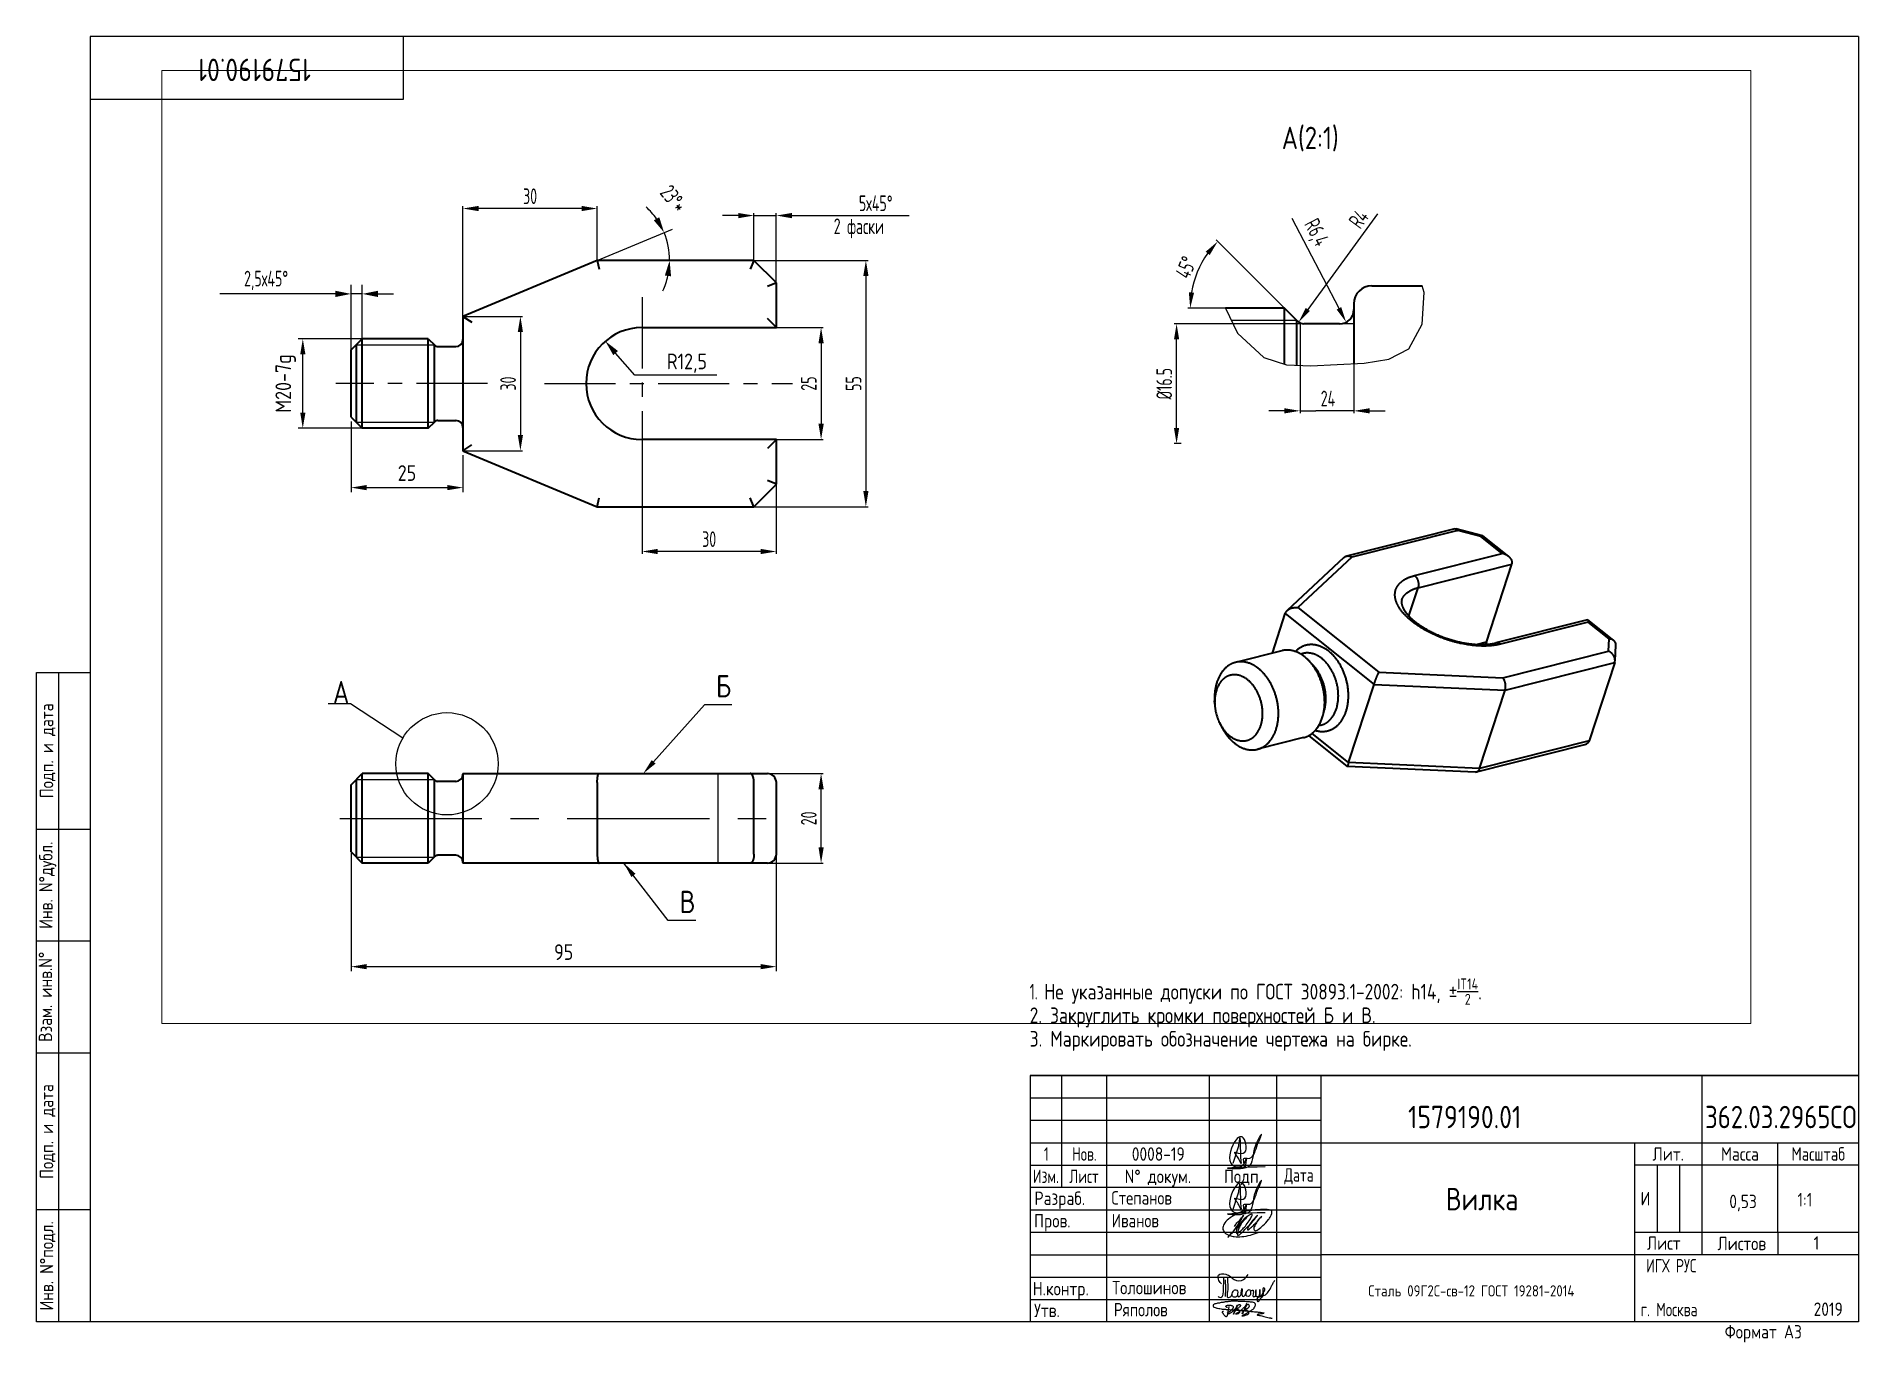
# Paper-space layout 'Лист1' of a CAD drawing. Header units: millimetres. Extents: x 7 to 414, y 0 to 291.
# The model-space entities are those that its viewports show. They can reach past a viewport. Long polylines and large blocks are cut down to what shows.
import ezdxf
from ezdxf.enums import TextEntityAlignment as Align

# ---------------------------------------------------------------- set-up
doc = ezdxf.new("R2010")
doc.units = ezdxf.units.MM
doc.linetypes.add('CENTER', pattern=[50.8, 31.75, -6.35, 6.35, -6.35])
for name, color, linetype in [('9_ALL_NOTES', 7, 'Continuous'), ('Bord', 1, 'Continuous'), ('Cont', 6, 'Continuous'), ('Dim', 7, 'Continuous'), ('Text', 3, 'Continuous'), ('Textb', 6, 'Continuous'), ('Подписи', 10, 'Continuous')]:
    doc.layers.add(name, color=color, linetype=linetype)
for name, color, linetype, lineweight in [('AM_5', 3, 'Continuous', 25), ('Cen', 5, 'CENTER', 25), ('Con', 6, 'Continuous', 40), ('Основные', 5, 'Continuous', 40)]:
    doc.layers.add(name, color=color, linetype=linetype, lineweight=lineweight)
doc.layers.add('AM_VIEWS', color=1, linetype='Continuous', lineweight=25, plot=False)
doc.styles.get("Standard").update_dxf_attribs({"font": 'arial.ttf'})
doc.styles.add('Style1', font='romans.shx', dxfattribs={"width": 0.8})
doc.dimstyles.new('AM_ISO$0', dxfattribs={"dimtxt": 3.5, "dimasz": 3.5, "dimexe": 1, "dimexo": 1, "dimgap": 1.5, "dimtad": 1, "dimdsep": 46, "dimtxsty": 'Style1', "dimcen": 0, "dimclrd": 256, "dimclre": 256, "dimclrt": 2, "dimadec": 0, "dimazin": 2, "dimtp": 0.1, "dimtm": 0.1, "dimtfac": 0.71, "dimtmove": 0, "dimatfit": 3, "dimfxl": 1, "dimlwd": -1, "dimlwe": -1, "dimarcsym": 1})
doc.dimstyles.new('DIMSTYLE_1', dxfattribs={"dimtxt": 4, "dimasz": 5, "dimexe": 0.5, "dimexo": 0, "dimgap": 1, "dimtad": 1, "dimdec": 1, "dimlfac": 2, "dimdsep": 46, "dimtxsty": 'Style1', "dimcen": 0.09, "dimadec": 1, "dimazin": 2, "dimtp": 0.3, "dimtm": 0.3, "dimtfac": 1, "dimtdec": 1, "dimtofl": 0, "dimtmove": 0, "dimatfit": 3, "dimfxl": 1, "dimtolj": 1, "dimarcsym": 0})
doc.dimstyles.new('DIMSTYLE_2', dxfattribs={"dimtxt": 4, "dimasz": 5, "dimexe": 2, "dimexo": 0, "dimgap": 1, "dimtad": 1, "dimdec": 4, "dimlfac": 2, "dimdsep": 46, "dimtxsty": 'Standard', "dimblk": '_FILLED', "dimblk1": '_FILLED', "dimblk2": '_FILLED', "dimcen": 0.09, "dimadec": 4, "dimazin": 2, "dimtp": 0.2, "dimtm": 0.2, "dimtfac": 1, "dimtdec": 4, "dimtofl": 0, "dimtmove": 0, "dimatfit": 3, "dimldrblk": '_FILLED', "dimfxl": 1, "dimtolj": 1, "dimarcsym": 0})
doc.dimstyles.new('DIMSTYLE_4', dxfattribs={"dimtxt": 4, "dimasz": 5, "dimexe": 2, "dimexo": 0, "dimtad": 1, "dimdec": 4, "dimdsep": 46, "dimtxsty": 'Standard', "dimblk": '_FILLED', "dimblk1": '_FILLED', "dimblk2": '_FILLED', "dimcen": 0.09, "dimadec": 4, "dimazin": 2, "dimtp": 0.2, "dimtm": 0.2, "dimtfac": 1, "dimtdec": 4, "dimtofl": 0, "dimtmove": 0, "dimatfit": 3, "dimldrblk": '_FILLED', "dimfxl": 1, "dimtolj": 1, "dimarcsym": 0})
doc.dimstyles.new('DIMSTYLE_5', dxfattribs={"dimtxt": 4, "dimasz": 5, "dimexe": 2, "dimexo": 0, "dimgap": 4, "dimtad": 1, "dimdec": 1, "dimdsep": 46, "dimtxsty": 'Standard', "dimblk": '_FILLED', "dimblk1": '_FILLED', "dimblk2": '_FILLED', "dimcen": 0.09, "dimadec": 1, "dimazin": 2, "dimtp": 0.5, "dimtm": 0.5, "dimtfac": 1, "dimtdec": 1, "dimtofl": 0, "dimtmove": 0, "dimatfit": 3, "dimldrblk": '_FILLED', "dimfxl": 1, "dimtolj": 1, "dimarcsym": 0})
doc.dimstyles.get("Standard").update_dxf_attribs({"dimtxt": 0.18, "dimasz": 0.18, "dimexe": 0.18, "dimexo": 0.0625, "dimgap": 0.09, "dimtad": 0, "dimtih": 1, "dimtoh": 1, "dimdec": 4, "dimzin": 0, "dimdsep": 46, "dimtxsty": 'Standard', "dimcen": 0.09, "dimadec": 0, "dimazin": 0, "dimtfac": 1, "dimtdec": 4, "dimtofl": 0, "dimtmove": 0, "dimatfit": 3, "dimfxl": 1, "dimtolj": 1, "dimtzin": 0, "dimarcsym": 0})

psp = doc.layouts.new('Лист1')

# ---------------------------------------------------------------- texts
at = {"layer": 'Text', "style": 'Style1', "width": 0.8}
psp.add_text('1579190.01', height=5, rotation=180, dxfattribs=at).set_placement((68.54, 286.21))
at = {"layer": 'Text', "style": 'Style1'}
for s, height, width, p in [('1579190.01', 5, 0.8, (313.6, 47.41)), ('Степанов', 3, 0.77, (247.34, 30.36)), ('Вилка', 5, 0.8, (322.04, 29.08)), ('0,53', 3, 0.8, (385.35, 29.56)), ('1:1', 3, 0.8, (400.58, 29.95)), ('Иванов', 3, 0.77, (247.38, 25.28)), ('1', 3, 0.8, (404.19, 20.28)), ('Толошинов', 3, 0.8, (247.52, 10.32)), ('Ряполов', 3, 0.77, (247.88, 5.4)), ('2019', 3, 0.8, (404.19, 5.5))]:
    psp.add_text(s, height=height, dxfattribs=dict(at, width=width)).set_placement(p)
at = {"layer": 'Text', "style": 'Style1', "width": 0.587013}
psp.add_text('362.03.2965СО', height=5, dxfattribs=at).set_placement((379.95, 47.41), (413.78, 47.41), align=Align.FIT)
at = {"layer": 'Text', "style": 'Style1'}
for s, width, p in [('1', 0.7, (232.8, 41.65)), ('Нов.', 0.7, (241.3, 41.65)), ('0008-19', 0.8, (257.8, 41.65))]:
    psp.add_text(s, height=3, dxfattribs=dict(at, width=width)).set_placement(p, align=Align.MIDDLE_CENTER)
at = {"layer": 'Text', "linetype": 'Continuous', "line_spacing_factor": 0.9, "style": 'Style1'}
for s, insert, char_height, width, attachment_point in [('\\A1;{\\fГОСТ тип А|b0|i0|c204|p34;1. \\W1;Не указанные допуски по ГОСТ 30893.1-2002: h14, ±\\H0.7x;\\SIT14/2;\\H1.4286x;.\\P2. Закруглить кромки поверхностей Б и В.\\P3. Маркировать обозначение чертежа на бирке.}', (229.09, 80.84), 3.5, 229.9528, 1), ('Сталь 09Г2С-св-12 ГОСТ 19281-2014', (327.73, 12.34), 2.5, 136.3781, 2)]:
    psp.add_mtext(s, dxfattribs=dict(at, insert=insert, char_height=char_height, width=width, attachment_point=attachment_point))

msp = doc.modelspace()

# ---------------------------------------------------------------- texts
at = {"layer": '9_ALL_NOTES', "linetype": 'Continuous', "char_height": 5, "line_spacing_factor": 0.9}
for s, insert, width, attachment_point in [('{\\fГОСТ тип А|b0|i0|c204|p34;\\Q0;А(2:1)}', (399.40208, 353.99248), 18.8945312, 2), ('{\\fГОСТ тип А|b0|i0|c204|p34;\\Q0;А}', (184.73799, 230.25288), 5.0039062, 3)]:
    msp.add_mtext(s, dxfattribs=dict(at, insert=insert, width=width, attachment_point=attachment_point))
at = {"layer": 'Dim', "insert": (292.96339, 333.52209), "char_height": 3.5, "attachment_point": 1}
msp.add_mtext_dynamic_manual_height_columns('\\A1;{\\fГОСТ тип А|b0|i0|c204|p34;\\W0.8;2 фаски}', width=24.9075181, gutter_width=12.5, heights=[0], dxfattribs=at)
at = {"layer": 'Text', "char_height": 5, "attachment_point": 7, "style": 'Style1'}
for s, insert in [('Б', (266.65597, 226.58271)), ('В', (258.56068, 178.40649))]:
    msp.add_mtext(s, dxfattribs=dict(at, insert=insert))

# ---------------------------------------------------------------- blocks, each defined once
blk = doc.blocks.new('A3')
at = {"layer": 'Bord'}
for p, q in [((230, 55), (295, 55)), ((230, 50), (295, 50)), ((230, 45), (295, 45)), ((370, 40), (370, 25)), ((375, 40), (375, 25)), ((230, 30), (295, 30)), ((230, 25), (295, 25)), ((230, 20), (295, 20)), ((230, 15), (295, 15)), ((230, 10), (295, 10))]:
    blk.add_line(p, q, dxfattribs=at)
at = {"layer": 'Cont'}
for p, q in [((415, 292), (20, 292)), ((20, 292), (20, 5)), ((90, 278), (90, 292)), ((415, 292), (415, 5)), ((20, 278), (90, 278)), ((8, 5), (8, 150)), ((8, 150), (20, 150)), ((13, 5), (13, 150)), ((8, 115), (20, 115)), ((20, 90), (8, 90)), ((20, 65), (8, 65)), ((230, 60), (415, 60)), ((415, 60), (230, 60)), ((230, 60), (230, 5)), ((237, 60), (237, 35)), ((247, 60), (247, 5)), ((270, 5), (270, 60)), ((285, 60), (285, 5)), ((295, 5), (295, 60)), ((380, 60), (380, 25)), ((295, 45), (415, 45)), ((365, 5), (365, 45)), ((397, 25), (397, 45)), ((230, 40), (295, 40)), ((415, 40), (365, 40)), ((295, 35), (230, 35)), ((20, 30), (8, 30)), ((365, 25), (415, 25)), ((380, 25), (380, 20)), ((397, 25), (397, 20)), ((415, 20), (295, 20)), ((20, 5), (8, 5)), ((415, 5), (20, 5))]:
    blk.add_line(p, q, dxfattribs=at)
at = {"layer": 'Text', "style": 'Style1', "width": 0.8}
for s, p in [('Подп. и дата', (10.5, 132.5)), ('Инв. N%%dдубл.', (10.5, 102.5)), ('Взам. инв.N%%d ', (10, 78.38)), ('Подп. и дата', (10.5, 47.5)), ('Инв. N%%dподл.', (10.5, 17.5))]:
    blk.add_text(s, height=3, rotation=90, dxfattribs=at).set_placement(p, align=Align.MIDDLE)
at = {"layer": 'Text', "style": 'Style1'}
for s, width, p in [('Лит.', 0.8, (372.5, 42.5)), ('Масса', 0.8, (388.5, 42.5)), ('Масштаб', 0.75, (406, 42.5)), ('Изм.', 0.7, (233.5, 37.5)), ('Лист', 0.7, (242, 37.5)), ('N%%d докум.', 0.8, (258.5, 37.5)), ('Подп.', 0.8, (277.5, 37.5)), ('Лист', 0.8, (371.49, 22.59)), ('Листов', 0.8, (388.93, 22.5))]:
    blk.add_text(s, height=3, dxfattribs=dict(at, width=width)).set_placement(p, align=Align.MIDDLE_CENTER)
at = {"layer": 'Text', "style": 'Style1', "width": 0.7}
for s, p in [('Дата', (290, 37.5)), ('ИГХ РУС', (373.19, 17.54))]:
    blk.add_text(s, height=3, dxfattribs=at).set_placement(p, align=Align.MIDDLE)
at = {"layer": 'Text', "style": 'Style1'}
for s, width, p in [('Разpаб.', 0.8, (230.92, 31.1)), ('Пpов.', 0.8, (230.84, 26.08)), ('Н.контp.', 0.8, (230.54, 10.92)), ('Утв.', 0.8, (230.84, 6.06)), ('г. Москва', 0.7, (366.34, 6.25)), ('Фоpмат А3', 0.8, (385.11, 1.29))]:
    blk.add_text(s, height=3, dxfattribs=dict(at, width=width)).set_placement(p)
for tag, p, width in [('ФИО', (249, 31), 0.8), ('И', (366.3, 31.02), 0.8), ('ФИО', (249, 26), 0.8), ('ГОСТ_СОРТАМЕНТА', (307, 14), 0.8), ('ФИО', (249, 11), 0.8), ('ФИО', (249, 6), 0.8), ('2019', (402.85, 6.29), 0.7)]:
    blk.add_attdef(tag, p, '', height=3, dxfattribs=dict(at, width=width))
at = {"layer": 'Text', "style": 'Style1', "width": 0.8}
for tag, p in [('200', (388.5, 32.5)), ('1:20', (406, 32.5))]:
    blk.add_attdef(tag, text='', height=3, dxfattribs=at).set_placement(p, align=Align.MIDDLE)
blk.add_attdef('СБОРОЧНЫЙ_ЧЕРТЕЖ', text='', height=3, dxfattribs=at).set_placement((330, 21.3), align=Align.CENTER)
for p in [(378.22, 22.59), (406.57, 22.65)]:
    blk.add_attdef('1', text='', height=3, dxfattribs=at).set_placement(p, align=Align.MIDDLE_CENTER)
blk.add_attdef('ЛИСТ', text='', height=3, dxfattribs=at).set_placement((295.75, 12.5), align=Align.MIDDLE_LEFT)
at = {"layer": 'Text', "style": 'Style1', "width": 0.7}
blk.add_attdef('%%OГОСТ_ТЕХ._ТРЕБОВАНИЙ', text='', height=3, dxfattribs=at).set_placement((307, 8), align=Align.BOTTOM_LEFT)
at = {"layer": 'Textb', "style": 'Style1', "width": 0.8}
blk.add_attdef('1234567', (79, 290), '', height=6, rotation=180, dxfattribs=at)
blk.add_attdef('1234567', (333.4, 48), '', height=6, dxfattribs=at)
for tag, height, p in [('123ХЯ', 6, (393.62, 48)), ('НАИМЕНОВАНИЕ', 5, (330, 30))]:
    blk.add_attdef(tag, text='', height=height, dxfattribs=at).set_placement(p, align=Align.CENTER)
blk = doc.blocks.new('A$C63F45750')
at = {"layer": 'Text'}
for points, knots in [([(3.17, 2.37), (3.12, 2.38), (3.04, 2.41), (2.94, 2.5), (2.85, 2.57), (2.79, 2.69), (2.87, 2.77), (2.99, 2.84), (3.16, 2.89), (3.36, 2.93), (3.6, 2.95), (3.82, 2.92), (4.05, 2.87), (4.25, 2.78), (4.45, 2.63), (4.46, 2.42), (4.38, 2.26), (4.28, 2.1), (4.17, 1.94), (4.03, 1.78), (3.89, 1.62), (3.75, 1.52), (3.63, 1.43), (3.49, 1.36), (3.35, 1.3), (3.24, 1.25), (3.16, 1.21), (3.12, 1.15), (3.19, 1.1), (3.27, 1.09), (3.4, 1.07), (3.55, 1.07), (3.72, 1.12), (3.92, 1.19), (4.1, 1.34), (4.26, 1.51), (4.44, 1.65), (4.59, 1.81), (4.74, 1.93), (4.84, 2.04), (4.93, 2.14), (5.07, 2.29), (5.19, 2.53), (5.28, 2.68), (5.35, 2.96), (5.23, 2.66), (5.2, 2.44), (5.04, 2.09), (4.95, 1.81), (4.86, 1.57), (4.75, 1.31), (4.67, 1.12), (4.46, 0.78), (4.62, 1.17), (4.71, 1.45), (4.88, 1.74), (5.01, 2), (5.08, 2.19), (5.19, 2.4), (5.32, 2.58), (5.4, 2.75), (5.52, 2.89), (5.65, 3.04), (5.85, 3.1), (6.02, 3.03), (6.08, 2.87), (6.03, 2.7), (5.9, 2.51), (5.7, 2.37), (5.55, 2.23), (5.4, 2.17), (5.31, 2.12), (5.12, 2.09), (5.35, 2.07), (5.48, 2), (5.64, 1.93), (5.75, 1.8), (5.85, 1.67), (5.89, 1.54), (5.89, 1.37), (5.8, 1.2), (5.63, 1.06), (5.41, 0.94), (5.23, 0.86), (5.02, 0.92), (5.13, 1.1), (5.28, 1.16), (5.44, 1.27), (5.61, 1.36), (5.74, 1.46), (5.86, 1.53), (5.95, 1.61), (6.05, 1.69), (6.15, 1.77), (6.28, 1.87), (6.46, 2.02), (6.65, 2.19), (6.83, 2.37), (6.98, 2.49), (7.11, 2.61), (7.2, 2.74), (7.32, 2.84), (7.42, 2.97), (7.48, 3.08), (7.48, 3.27), (7.34, 3.08), (7.28, 2.94), (7.18, 2.69), (7.1, 2.46), (7, 2.22), (6.93, 1.98), (6.83, 1.78), (6.73, 1.55), (6.67, 1.34), (6.6, 1.14), (6.56, 1.03), (6.39, 0.99), (6.62, 1.33), (6.75, 1.54), (6.93, 1.87), (7.05, 2.08), (7.18, 2.32), (7.33, 2.6), (7.47, 2.89), (7.6, 3.07), (7.79, 3.18), (7.95, 3.01), (8, 2.81), (7.99, 2.62), (7.94, 2.46), (7.83, 2.33), (7.69, 2.22), (7.53, 2.11), (7.37, 2.03), (7.21, 1.99), (7.11, 1.97), (6.89, 1.98), (7.07, 1.94), (7.15, 1.9), (7.27, 1.88), (7.39, 1.84), (7.52, 1.81), (7.62, 1.72), (7.7, 1.62), (7.78, 1.51), (7.83, 1.39), (7.87, 1.26), (7.88, 1.13), (7.86, 0.99), (7.75, 0.88), (7.6, 0.77), (7.4, 0.73), (7.19, 0.66), (6.97, 0.55), (6.71, 0.48), (6.57, 0.44), (6.42, 0.42), (6.52, 0.58), (6.61, 0.64), (6.81, 0.78), (7.06, 0.89), (7.33, 1.04), (7.55, 1.16), (7.7, 1.24), (7.84, 1.32), (7.99, 1.43), (8.21, 1.58), (8.48, 1.76), (8.74, 1.95), (8.97, 2.12), (9.1, 2.29), (9.23, 2.44), (9.3, 2.6), (9.37, 2.74), (9.42, 2.92), (9.45, 3.13), (9.21, 3.48), (8.67, 3.59), (8.09, 3.63), (7.57, 3.66), (7.06, 3.74), (6.57, 3.75), (6.09, 3.74), (5.67, 3.78), (5.28, 3.78), (4.96, 3.81), (4.65, 3.83), (4.31, 3.82), (3.97, 3.79), (3.61, 3.74), (3.22, 3.67), (2.86, 3.66), (2.53, 3.61), (2.18, 3.52), (1.78, 3.54), (1.38, 3.37), (0.96, 3.35), (0.58, 3.24), (0.25, 3.19), (0.03, 3.06), (-0.03, 2.83), (0.02, 2.6), (0.26, 2.38), (0.59, 2.33), (1, 2.2), (1.48, 2.15), (1.93, 2.05), (2.35, 2.02), (2.72, 2.01), (3.11, 1.94), (3.68, 1.94), (4.25, 1.83), (4.91, 1.87), (5.53, 1.76), (6.13, 1.72), (6.73, 1.71), (7.32, 1.62), (7.99, 1.55), (8.64, 1.54), (9.16, 1.46), (9.61, 1.42), (10.03, 1.4), (10.41, 1.32), (10.73, 1.29), (11.01, 1.24), (11.18, 1.23), (11.42, 1.14), (11.18, 1.06), (11.01, 1.03), (10.71, 0.98), (10.37, 0.92), (10.1, 0.91), (9.65, 0.75), (10.22, 0.67), (10.54, 0.59), (11.08, 0.47), (11.61, 0.35), (12.17, 0.15), (12.64, 0.08), (12.98, 0.03), (13.11, 0.01), (13.18, 0)], [0, 0, 0, 0, 0.153866, 0.270441, 0.388867, 0.510533, 0.592156, 0.71333, 0.90842, 1.11344, 1.349254, 1.61246, 1.782219, 2.047249, 2.291879, 2.451528, 2.651081, 2.806158, 3.017979, 3.227348, 3.462381, 3.633009, 3.75766, 3.920516, 4.080796, 4.214529, 4.291786, 4.349969, 4.397594, 4.50822, 4.594826, 4.799244, 4.954392, 5.128468, 5.437537, 5.632649, 5.842485, 6.094987, 6.293219, 6.410959, 6.551192, 6.687808, 7.022147, 7.294342, 7.425356, 7.52079, 7.946481, 8.313051, 8.59833, 8.833695, 9.090496, 9.427695, 9.601191, 9.883219, 10.093306, 10.673943, 10.798776, 10.974628, 11.287247, 11.486184, 11.648652, 11.848902, 12.027194, 12.25348, 12.40059, 12.537783, 12.716293, 12.91523, 13.208551, 13.438489, 13.549668, 13.67779, 13.77127, 13.930001, 14.029091, 14.272112, 14.434836, 14.547084, 14.739051, 14.830983, 15.061241, 15.268922, 15.500489, 15.788979, 15.879568, 16.024283, 16.221854, 16.418714, 16.593102, 16.783247, 16.91018, 17.018213, 17.135263, 17.278205, 17.430482, 17.620087, 17.979626, 18.191789, 18.388716, 18.565718, 18.714854, 18.857929, 19.039974, 19.171375, 19.283034, 19.400085, 19.618058, 19.882245, 20.150781, 20.377854, 20.649532, 20.89723, 21.042543, 21.40016, 21.557817, 21.667145, 21.752781, 21.926256, 22.412297, 22.813145, 22.961412, 23.171289, 23.607257, 23.940428, 24.110007, 24.291214, 24.48084, 24.697609, 24.904078, 25.034245, 25.218018, 25.407651, 25.573473, 25.787447, 25.930292, 26.051316, 26.18846, 26.285312, 26.406799, 26.52425, 26.630463, 26.793722, 26.898606, 27.029313, 27.171012, 27.314101, 27.419918, 27.580557, 27.709367, 27.829268, 28.024364, 28.266961, 28.41242, 28.705761, 28.989137, 29.187748, 29.233768, 29.332802, 29.529535, 29.667094, 30.039923, 30.332117, 30.61061, 30.769982, 30.856778, 31.109923, 31.313488, 31.656425, 32.066331, 32.296628, 32.49714, 32.710276, 32.891468, 33.014834, 33.177747, 33.444503, 33.618009, 34.409008, 34.914636, 35.419802, 35.95397, 36.458179, 36.88069, 37.388403, 37.738353, 38.034261, 38.353468, 38.693154, 39.037638, 39.391136, 39.787481, 40.203773, 40.488977, 40.784975, 41.26625, 41.668005, 42.070065, 42.499388, 42.869834, 43.079573, 43.213439, 43.554591, 43.717296, 44.153724, 44.506336, 45.019111, 45.587859, 45.90191, 46.270392, 46.703958, 47.093115, 47.952647, 48.44014, 49.079253, 49.808223, 50.268654, 50.851051, 51.604831, 52.298429, 52.776925, 53.1907, 53.661988, 54.042386, 54.348524, 54.616841, 54.853814, 54.983777, 55.126096, 55.333328, 55.613101, 56.008732, 56.315809, 56.59982, 56.87931, 57.399251, 57.889617, 58.432507, 59.066698, 59.660314, 59.862668, 60.07277, 60.07277, 60.07277, 60.07277]), ([(2.31, 1.53), (2.26, 1.52), (2.17, 1.51), (2.06, 1.48), (1.93, 1.38), (2.07, 1.25), (2.14, 1.11), (2.26, 0.93), (2.39, 0.72), (2.57, 0.54), (2.71, 0.44), (2.86, 0.4), (3.02, 0.43), (3.14, 0.54), (3.21, 0.79), (3.25, 1.07), (3.31, 1.4), (3.35, 1.67), (3.38, 1.92), (3.47, 2.19), (3.5, 2.43), (3.54, 2.59), (3.56, 2.64)], [0, 0, 0, 0, 0.15847, 0.269731, 0.363591, 0.555514, 0.688037, 0.848606, 1.204359, 1.433632, 1.58673, 1.729549, 1.880686, 2.057874, 2.19169, 2.63505, 2.928153, 3.184121, 3.441863, 3.696117, 4.025873, 4.178055, 4.178055, 4.178055, 4.178055])]:
    blk.add_open_spline(points, degree=3, knots=knots, dxfattribs=at)
blk = doc.blocks.new('A$C4F4A4F5D')
at = {"layer": 'Основные', "lineweight": 25}
for points, knots in [([(0.76, 2.84), (0.53, 3.07), (0.02, 3.58), (-0.25, 5.26), (1.65, 5.12), (2.72, 4.57), (3.71, 3.46), (5.71, 3.44), (6.39, 4.52), (6.67, 4.97)], [0, 0, 0, 0, 0.995549, 2.196439, 3.853213, 4.970011, 6.02292, 8.170898, 9.705386, 9.705386, 9.705386, 9.705386]), ([(1.19, 4.34), (1.17, 3.4), (1.13, 2.06), (0.98, -0.44), (0.2, -0.16), (0.03, -0.03), (0, 0)], [0, 0, 0, 0, 3.274293, 4.654149, 5.171803, 5.30168, 5.30168, 5.30168, 5.30168]), ([(2.1, 4.21), (2.1, 3.72), (2.08, 2.67), (2.22, 1.45), (1.71, -0.56), (3.23, 0.14), (3.06, 1.09), (3.85, 1.74), (4.43, 1.17), (4.31, 0.54), (4.11, -0.15), (3.33, -0.21), (3.11, 0.28), (3.13, 0.53), (3.14, 0.66)], [0, 0, 0, 0, 1.402041, 3.063923, 4.415037, 5.298701, 6.374637, 7.087927, 7.603499, 8.330482, 8.911132, 9.613125, 9.996533, 10.366919, 10.366919, 10.366919, 10.366919]), ([(1.58, 3.74), (1.58, 3.25), (1.58, 2.32), (1.61, 1.07), (1.55, 0.31), (1.53, 0)], [0, 0, 0, 0, 1.453969, 2.804084, 3.740223, 3.740223, 3.740223, 3.740223]), ([(4.28, 0.44), (4.31, 0.37), (4.37, 0.25), (4.41, 0.06), (4.62, -0.05), (5, 0.18), (5.14, 0.84), (5.2, 1.3), (5.31, 2.06), (5.31, 1.17), (5.3, 0.78), (5.2, 0.26), (5.58, -0.01), (5.91, 0.16), (6.08, 0.5), (6.26, 0.9), (6.43, 1.31), (6.72, 1.59), (7.17, 1.58), (7.18, 1.05), (7.31, 0.57), (6.99, 0.02), (6.34, -0.02), (6.17, 0.51), (6.24, 0.79), (6.27, 0.92)], [0, 0, 0, 0, 0.247339, 0.413433, 0.559308, 0.874045, 1.558567, 2.392422, 2.645523, 3.22433, 3.719885, 4.231527, 4.573657, 4.879974, 5.190145, 5.704595, 6.19318, 6.529505, 6.863422, 7.269696, 7.83948, 8.395909, 8.926487, 9.378613, 9.791445, 9.791445, 9.791445, 9.791445]), ([(7.18, 1.27), (7.27, 1.3), (7.44, 1.37), (7.78, 1.56), (7.87, 1.06), (7.83, 0.71), (7.66, -0.05), (8.07, 0.01), (8.43, 0.12), (8.39, 0.68), (8.46, 1.9), (8.39, 0.94), (8.43, 0.6), (8.37, 0.05), (8.74, 0.07), (9.11, -0.03), (9.26, 0.49), (9.33, 0.95), (9.27, 1.34), (9.32, 1.77), (9.28, 0.91), (9.34, 0.6), (9.2, 0.14), (9.65, -0.01), (9.83, 0.61), (10.14, 1.03), (10.6, 1.72), (9.95, 2.11), (9.91, 1.23), (10.07, 0.69), (9.92, 0), (9.35, -0.37), (8.95, -1.56), (8.34, 0.07), (10.28, -0.02), (11.26, 1.1), (11.82, 2.15), (12.24, 3.04), (12.52, 3.46), (12.65, 3.65)], [0, 0, 0, 0, 0.305783, 0.619019, 0.796582, 1.5526, 2.082394, 2.34716, 2.5822, 3.136594, 4.040413, 4.363654, 5.267311, 5.441668, 5.78494, 6.114287, 6.466434, 7.104395, 7.620812, 7.679251, 8.272982, 8.692439, 9.1059, 9.338721, 9.784511, 10.568279, 11.297869, 11.566962, 12.285888, 12.851793, 13.545205, 14.102749, 15.055561, 15.671649, 17.422398, 18.699613, 20.16544, 20.963871, 21.66672, 21.66672, 21.66672, 21.66672])]:
    blk.add_open_spline(points, degree=3, knots=knots, dxfattribs=at)
blk = doc.blocks.new('_FILLED')
at = {"color": 0, "linetype": 'ByBlock'}
blk.add_solid([(0, 0), (-1, 0.2), (-1, -0.2)], dxfattribs=at)
blk = doc.blocks.new('*D5')
at = {"color": 0, "linetype": 'Continuous', "lineweight": -2, "transparency": 16777216}
for p, q in [((185.14, 304.16), (185.14, 318.67)), ((187.64, 306.66), (187.64, 318.67)), ((181.64, 316.67), (155.82, 316.67)), ((187.64, 316.67), (185.14, 316.67)), ((191.14, 316.67), (194.64, 316.67))]:
    blk.add_line(p, q, dxfattribs=at)
at = {"layer": 'Defpoints', "color": 0, "linetype": 'Continuous', "transparency": 16777216}
for p in [(187.64, 316.67), (187.64, 306.66), (185.14, 304.16)]:
    blk.add_point(p, dxfattribs=at)
at = {"color": 0, "linetype": 'Continuous', "lineweight": -2, "transparency": 16777216, "xscale": 3.5, "yscale": 3.5, "zscale": 3.5}
blk.add_blockref('_FILLED', (185.14, 316.67), dxfattribs=at)
at = {"color": 0, "linetype": 'Continuous', "lineweight": -2, "transparency": 16777216, "xscale": 3.5, "yscale": 3.5, "zscale": 3.5, "rotation": 180}
blk.add_blockref('_FILLED', (187.64, 316.67), dxfattribs=at)
at = {"color": 0, "linetype": 'Continuous', "transparency": 16777216, "insert": (171.09, 321.84), "char_height": 3.5, "attachment_point": 3, "style": 'Style1'}
blk.add_mtext('\\A1;{\\fГОСТ тип А|b0|i0|c204|p34;\\Q0;2,5х45°}', dxfattribs=at)
blk = doc.blocks.new('*D7')
at = {"color": 0, "linetype": 'Continuous', "lineweight": -2, "transparency": 16777216}
for p, q in [((248.51, 298.55), (244.25, 303.46)), ((266.87, 298.55), (248.51, 298.55))]:
    blk.add_line(p, q, dxfattribs=at)
at = {"layer": 'Defpoints', "color": 0, "linetype": 'Continuous', "transparency": 16777216}
for p in [(241.96, 306.1), (250.14, 296.66)]:
    blk.add_point(p, dxfattribs=at)
at = {"color": 0, "linetype": 'Continuous', "lineweight": -2, "transparency": 16777216, "xscale": 3.5, "yscale": 3.5, "zscale": 3.5, "rotation": 130.911732421216}
blk.add_blockref('_FILLED', (241.96, 306.1), dxfattribs=at)
at = {"color": 0, "linetype": 'Continuous', "transparency": 16777216, "insert": (255.67, 303.34), "char_height": 3.5, "attachment_point": 1, "style": 'Style1'}
blk.add_mtext('\\A1;{\\Q0;R12,5}', dxfattribs=at)
blk = doc.blocks.new('*D8')
at = {"color": 0, "linetype": 'Continuous', "lineweight": -2, "transparency": 16777216}
for p, q in [((280.14, 309.16), (290.64, 309.16)), ((290.14, 305.66), (290.14, 287.66)), ((280.14, 284.16), (290.64, 284.16))]:
    blk.add_line(p, q, dxfattribs=at)
at = {"color": 0, "linetype": 'Continuous', "transparency": 16777216}
for points in [[(289.56, 305.66), (290.73, 305.66), (290.14, 309.16)], [(289.56, 287.66), (290.73, 287.66), (290.14, 284.16)]]:
    blk.add_solid(points, dxfattribs=at)
at = {"layer": 'Defpoints', "color": 0, "linetype": 'Continuous', "transparency": 16777216}
for p in [(280.14, 309.16), (280.14, 284.16), (290.14, 284.16)]:
    blk.add_point(p, dxfattribs=at)
at = {"color": 0, "linetype": 'Continuous', "transparency": 16777216, "insert": (285.64, 296.65), "char_height": 3.5, "attachment_point": 2, "rotation": 90, "style": 'Style1'}
blk.add_mtext('\\A1;{\\fГОСТ тип А|b0|i0|c204|p34;\\Q0;25}', dxfattribs=at)
blk = doc.blocks.new('*D9')
at = {"color": 0, "linetype": 'Continuous', "lineweight": -2, "transparency": 16777216}
for p, q in [((271.64, 334.16), (268.14, 334.16)), ((275.14, 324.16), (275.14, 334.66)), ((275.14, 334.16), (280.14, 334.16)), ((280.14, 319.16), (280.14, 334.66)), ((283.64, 334.16), (309.85, 334.16))]:
    blk.add_line(p, q, dxfattribs=at)
at = {"color": 0, "linetype": 'Continuous', "transparency": 16777216}
for points in [[(271.64, 334.74), (271.64, 333.57), (275.14, 334.16)], [(283.64, 334.74), (283.64, 333.57), (280.14, 334.16)]]:
    blk.add_solid(points, dxfattribs=at)
at = {"layer": 'Defpoints', "color": 0, "linetype": 'Continuous', "transparency": 16777216}
for p in [(275.14, 334.16), (275.14, 324.16), (280.14, 319.16)]:
    blk.add_point(p, dxfattribs=at)
at = {"color": 0, "linetype": 'Continuous', "transparency": 16777216, "insert": (298.58, 338.66), "char_height": 3.5, "attachment_point": 1, "style": 'Style1'}
blk.add_mtext('\\A1;{\\fГОСТ тип А|b0|i0|c204|p34;5}{\\fГОСТ тип А|b0|i0|c204|p34;х45°}', dxfattribs=at)
blk = doc.blocks.new('*D10')
at = {"color": 0, "linetype": 'Continuous', "lineweight": -2, "transparency": 16777216}
for p, q in [((250.14, 284.22), (250.14, 258.66)), ((280.14, 274.16), (280.14, 258.66)), ((276.64, 259.16), (253.64, 259.16))]:
    blk.add_line(p, q, dxfattribs=at)
at = {"color": 0, "linetype": 'Continuous', "transparency": 16777216}
for points in [[(253.64, 259.74), (253.64, 258.57), (250.14, 259.16)], [(276.64, 259.74), (276.64, 258.57), (280.14, 259.16)]]:
    blk.add_solid(points, dxfattribs=at)
at = {"layer": 'Defpoints', "color": 0, "linetype": 'Continuous', "transparency": 16777216}
for p in [(250.14, 284.22), (280.14, 274.16), (250.14, 259.16)]:
    blk.add_point(p, dxfattribs=at)
at = {"color": 0, "linetype": 'Continuous', "transparency": 16777216, "insert": (265.14, 263.66), "char_height": 3.5, "attachment_point": 2, "style": 'Style1'}
blk.add_mtext('\\A1;{\\fГОСТ тип А|b0|i0|c204|p34;\\Q0;30}', dxfattribs=at)
blk = doc.blocks.new('*D11')
at = {"color": 0, "linetype": 'Continuous', "lineweight": -2, "transparency": 16777216}
for p, q in [((240.14, 324.16), (256.92, 331.15)), ((257.92, 324.16), (254.31, 324.16))]:
    blk.add_line(p, q, dxfattribs=at)
for start, end in [(35.0462, 47.4726), (360, 22.6199), (335.1473, 347.5736)]:
    blk.add_arc((240.14, 324.16), 16.17, start, end, dxfattribs=at)
at = {"layer": 'Defpoints', "color": 0, "linetype": 'Continuous', "transparency": 16777216}
for p in [(256.17, 326.28), (239.98, 324.09), (240.14, 324.16), (257.92, 324.16), (258.1, 324.16)]:
    blk.add_point(p, dxfattribs=at)
at = {"color": 0, "linetype": 'Continuous', "lineweight": -2, "transparency": 16777216, "xscale": 3.5, "yscale": 3.5, "zscale": 3.5}
for p, rotation in [((255.07, 330.38), 298.833049731955), ((256.31, 324.16), 83.78681522101729)]:
    blk.add_blockref('_FILLED', p, dxfattribs=dict(at, rotation=rotation))
at = {"color": 0, "linetype": 'Continuous', "transparency": 16777216, "insert": (258.55, 339.04), "char_height": 3.5, "attachment_point": 2, "rotation": 308.9628, "style": 'Style1'}
blk.add_mtext('\\A1;{\\fГОСТ тип А|b0|i0|c204|p34;\\Q0;23%%D*}', dxfattribs=at)
blk = doc.blocks.new('*D12')
at = {"color": 0, "linetype": 'Continuous', "lineweight": -2, "transparency": 16777216}
for p, q in [((210.14, 311.66), (223.47, 311.66)), ((222.97, 308.16), (222.97, 285.16)), ((210.14, 281.66), (223.47, 281.66))]:
    blk.add_line(p, q, dxfattribs=at)
at = {"color": 0, "linetype": 'Continuous', "transparency": 16777216}
for points in [[(222.39, 308.16), (223.55, 308.16), (222.97, 311.66)], [(222.39, 285.16), (223.55, 285.16), (222.97, 281.66)]]:
    blk.add_solid(points, dxfattribs=at)
at = {"layer": 'Defpoints', "color": 0, "linetype": 'Continuous', "transparency": 16777216}
for p in [(210.14, 311.66), (210.14, 281.66), (222.97, 281.66)]:
    blk.add_point(p, dxfattribs=at)
at = {"color": 0, "linetype": 'Continuous', "transparency": 16777216, "insert": (218.47, 296.65), "char_height": 3.5, "attachment_point": 2, "rotation": 90, "style": 'Style1'}
blk.add_mtext('\\A1;{\\fГОСТ тип А|b0|i0|c204|p34;\\Q0;30}', dxfattribs=at)
blk = doc.blocks.new('*D13')
at = {"color": 0, "linetype": 'Continuous', "lineweight": -2, "transparency": 16777216}
for p, q in [((275.14, 324.16), (300.64, 324.16)), ((300.14, 320.66), (300.14, 272.66)), ((275.14, 269.16), (300.64, 269.16))]:
    blk.add_line(p, q, dxfattribs=at)
at = {"color": 0, "linetype": 'Continuous', "transparency": 16777216}
for points in [[(299.56, 320.66), (300.73, 320.66), (300.14, 324.16)], [(299.56, 272.66), (300.73, 272.66), (300.14, 269.16)]]:
    blk.add_solid(points, dxfattribs=at)
at = {"layer": 'Defpoints', "color": 0, "linetype": 'Continuous', "transparency": 16777216}
for p in [(275.14, 324.16), (275.14, 269.16), (300.14, 269.16)]:
    blk.add_point(p, dxfattribs=at)
at = {"color": 0, "linetype": 'Continuous', "transparency": 16777216, "insert": (295.64, 296.66), "char_height": 3.5, "attachment_point": 2, "rotation": 90, "style": 'Style1'}
blk.add_mtext('\\A1;{\\fГОСТ тип А|b0|i0|c204|p34;\\Q0;55}', dxfattribs=at)
blk = doc.blocks.new('*D14')
at = {"color": 0, "linetype": 'Continuous', "lineweight": -2, "transparency": 16777216}
for p, q in [((210.14, 311.66), (210.14, 336.23)), ((236.64, 335.73), (213.64, 335.73)), ((240.14, 324.16), (240.14, 336.23))]:
    blk.add_line(p, q, dxfattribs=at)
at = {"color": 0, "linetype": 'Continuous', "transparency": 16777216}
for points in [[(213.64, 336.32), (213.64, 335.15), (210.14, 335.73)], [(236.64, 336.32), (236.64, 335.15), (240.14, 335.73)]]:
    blk.add_solid(points, dxfattribs=at)
at = {"layer": 'Defpoints', "color": 0, "linetype": 'Continuous', "transparency": 16777216}
for p in [(210.14, 335.73), (240.14, 324.16), (210.14, 311.66)]:
    blk.add_point(p, dxfattribs=at)
at = {"color": 0, "linetype": 'Continuous', "transparency": 16777216, "insert": (225.14, 340.23), "char_height": 3.5, "attachment_point": 2, "style": 'Style1'}
blk.add_mtext('\\A1;{\\fГОСТ тип А|b0|i0|c204|p34;\\Q0;30}', dxfattribs=at)
blk = doc.blocks.new('*D15')
at = {"color": 0, "linetype": 'Continuous', "lineweight": -2, "transparency": 16777216}
for q in [(378.39, 328.74), (372.08, 313.49)]:
    blk.add_line((393.64, 313.49), q, dxfattribs=at)
blk.add_arc((393.64, 313.49), 21.07, 144.5293, 170.4707, dxfattribs=at)
at = {"color": 0, "linetype": 'Continuous', "transparency": 16777216}
for points in [[(376.04, 326.09), (376.93, 325.34), (378.75, 328.39)], [(373.45, 316.93), (372.29, 317.02), (372.58, 313.49)]]:
    blk.add_solid(points, dxfattribs=at)
at = {"layer": 'Defpoints', "color": 0, "linetype": 'Continuous', "transparency": 16777216}
for p in [(375.4, 324.02), (393.64, 313.49), (393.64, 313.49), (393.85, 313.49), (393.79, 313.34)]:
    blk.add_point(p, dxfattribs=at)
at = {"color": 0, "linetype": 'Continuous', "transparency": 16777216, "insert": (370.02, 323.27), "char_height": 3.5, "attachment_point": 2, "rotation": 67.5, "style": 'Style1'}
blk.add_mtext('\\A1;{\\fГОСТ тип А|b0|i0|c204|p34;\\Q0;45°}', dxfattribs=at)
blk = doc.blocks.new('*D16')
at = {"color": 0, "linetype": 'Continuous', "lineweight": -2, "transparency": 16777216}
for p, q in [((397.14, 309.99), (397.14, 290.06)), ((409.14, 309.99), (409.14, 290.06)), ((393.64, 290.56), (390.14, 290.56)), ((397.14, 290.56), (400.64, 290.56)), ((405.64, 290.56), (400.64, 290.56)), ((409.14, 290.56), (405.64, 290.56)), ((412.64, 290.56), (416.14, 290.56))]:
    blk.add_line(p, q, dxfattribs=at)
at = {"color": 0, "linetype": 'Continuous', "transparency": 16777216}
for points in [[(393.64, 291.14), (393.64, 289.98), (397.14, 290.56)], [(412.64, 291.14), (412.64, 289.98), (409.14, 290.56)]]:
    blk.add_solid(points, dxfattribs=at)
at = {"layer": 'Defpoints', "color": 0, "linetype": 'Continuous', "transparency": 16777216}
for p in [(397.14, 309.99), (409.14, 309.99), (397.14, 290.56)]:
    blk.add_point(p, dxfattribs=at)
at = {"color": 0, "linetype": 'Continuous', "transparency": 16777216, "insert": (403.36, 295.06), "char_height": 3.5, "attachment_point": 2, "style": 'Style1'}
blk.add_mtext('\\A1;{\\fГОСТ тип А|b0|i0|c204|p34;\\Q0;24}', dxfattribs=at)
blk = doc.blocks.new('*D17')
at = {"color": 0, "linetype": 'Continuous', "lineweight": -2, "transparency": 16777216}
for p, q in [((409.14, 309.99), (369.04, 309.99)), ((369.54, 286.74), (369.54, 306.49)), ((370.54, 283.24), (369.04, 283.24))]:
    blk.add_line(p, q, dxfattribs=at)
at = {"color": 0, "linetype": 'Continuous', "transparency": 16777216}
for points in [[(368.96, 306.49), (370.13, 306.49), (369.54, 309.99)], [(368.96, 286.74), (370.13, 286.74), (369.54, 283.24)]]:
    blk.add_solid(points, dxfattribs=at)
at = {"layer": 'Defpoints', "color": 0, "linetype": 'Continuous', "transparency": 16777216}
for p in [(369.54, 309.99), (409.14, 309.99), (370.54, 283.24)]:
    blk.add_point(p, dxfattribs=at)
at = {"color": 0, "linetype": 'Continuous', "transparency": 16777216, "insert": (365.04, 296.61), "char_height": 3.5, "attachment_point": 2, "rotation": 90, "style": 'Style1'}
blk.add_mtext('\\A1;{\\fГОСТ тип А|b0|i0|c204|p34;\\Q0;%%C16.5}', dxfattribs=at)
blk = doc.blocks.new('*D18')
at = {"color": 0, "linetype": 'Continuous', "lineweight": -2, "transparency": 16777216}
blk.add_line((395.3, 333.61), (405.81, 313.45), dxfattribs=at)
at = {"color": 0, "linetype": 'Continuous', "transparency": 16777216}
blk.add_solid([(406.32, 313.72), (405.29, 313.18), (407.42, 310.35)], dxfattribs=at)
at = {"layer": 'Defpoints', "color": 0, "linetype": 'Continuous', "transparency": 16777216}
for p in [(405.94, 313.19), (407.42, 310.35)]:
    blk.add_point(p, dxfattribs=at)
at = {"color": 0, "linetype": 'Continuous', "transparency": 16777216, "insert": (400.53, 330.25), "char_height": 3.5, "attachment_point": 5, "rotation": 297.5354, "style": 'Style1'}
blk.add_mtext('\\A1;{\\fГОСТ тип А|b0|i0|c204|p34;\\Q0;R6,4}', dxfattribs=at)
blk = doc.blocks.new('*D19')
at = {"color": 0, "linetype": 'Continuous', "lineweight": -2, "transparency": 16777216}
blk.add_line((414.45, 334.54), (398.86, 313.2), dxfattribs=at)
at = {"color": 0, "linetype": 'Continuous', "transparency": 16777216}
blk.add_solid([(398.39, 313.54), (399.33, 312.86), (396.79, 310.37)], dxfattribs=at)
at = {"layer": 'Defpoints', "color": 0, "linetype": 'Continuous', "transparency": 16777216}
for p in [(396.79, 310.37), (397.97, 311.99)]:
    blk.add_point(p, dxfattribs=at)
at = {"color": 0, "linetype": 'Continuous', "transparency": 16777216, "insert": (410.22, 333.42), "char_height": 3.5, "attachment_point": 5, "rotation": 53.8505, "style": 'Style1'}
blk.add_mtext('\\A1;{\\fГОСТ тип А|b0|i0|c204|p34;\\Q0;R4}', dxfattribs=at)
blk = doc.blocks.new('*D38')
at = {"layer": 'Defpoints', "color": 0, "transparency": 16777216}
for p in [(185.14, 289.16), (210.14, 281.66), (210.14, 273.42)]:
    blk.add_point(p, dxfattribs=at)
at = {"layer": 'Dim', "linetype": 'ByBlock', "transparency": 16777216}
for p, q in [((185.14, 288.16), (185.14, 272.42)), ((210.14, 280.66), (210.14, 272.42)), ((188.64, 273.42), (206.64, 273.42))]:
    blk.add_line(p, q, dxfattribs=at)
at = {"layer": 'Dim', "transparency": 16777216}
for points in [[(188.64, 274), (188.64, 272.84), (185.14, 273.42)], [(206.64, 274), (206.64, 272.84), (210.14, 273.42)]]:
    blk.add_solid(points, dxfattribs=at)
at = {"layer": 'Dim', "color": 2, "transparency": 16777216, "insert": (197.64, 276.67), "char_height": 3.5, "attachment_point": 5, "style": 'Style1'}
blk.add_mtext('25', dxfattribs=at)
blk = doc.blocks.new('*D39')
at = {"layer": 'Defpoints', "color": 0, "transparency": 16777216}
for p in [(174.37, 306.66), (191.9, 306.66), (191.9, 286.66)]:
    blk.add_point(p, dxfattribs=at)
at = {"layer": 'Dim', "linetype": 'ByBlock', "transparency": 16777216}
for p, q in [((190.9, 306.66), (173.37, 306.66)), ((174.37, 290.16), (174.37, 303.16)), ((190.9, 286.66), (173.37, 286.66))]:
    blk.add_line(p, q, dxfattribs=at)
at = {"layer": 'Dim', "transparency": 16777216}
for points in [[(173.79, 303.16), (174.96, 303.16), (174.37, 306.66)], [(173.79, 290.16), (174.96, 290.16), (174.37, 286.66)]]:
    blk.add_solid(points, dxfattribs=at)
at = {"layer": 'Dim', "color": 2, "transparency": 16777216, "insert": (170.54, 296.66), "char_height": 3.5, "attachment_point": 5, "rotation": 90, "style": 'Style1'}
blk.add_mtext('М20-7g', dxfattribs=at)
blk = doc.blocks.new('*D41')
at = {"color": 0, "linetype": 'Continuous', "lineweight": -2, "transparency": 16777216}
for p, q in [((274.32, 209.58), (290.64, 209.58)), ((290.14, 193.08), (290.14, 206.08)), ((274.32, 189.58), (290.64, 189.58))]:
    blk.add_line(p, q, dxfattribs=at)
at = {"color": 0, "linetype": 'Continuous', "transparency": 16777216}
for points in [[(289.56, 206.08), (290.73, 206.08), (290.14, 209.58)], [(289.56, 193.08), (290.73, 193.08), (290.14, 189.58)]]:
    blk.add_solid(points, dxfattribs=at)
at = {"layer": 'Defpoints', "color": 0, "linetype": 'Continuous', "transparency": 16777216}
for p in [(274.32, 209.58), (290.14, 209.58), (274.32, 189.58)]:
    blk.add_point(p, dxfattribs=at)
at = {"color": 0, "linetype": 'Continuous', "transparency": 16777216, "insert": (285.64, 199.57), "char_height": 3.5, "attachment_point": 2, "rotation": 90, "style": 'Style1'}
blk.add_mtext('\\A1;{\\fГОСТ тип А|b0|i0|c204|p34;\\Q0;20}', dxfattribs=at)
blk = doc.blocks.new('*D42')
at = {"layer": 'AM_5', "linetype": 'ByBlock', "transparency": 16777216}
for p, q in [((185.14, 193.58), (185.14, 165.46)), ((280.14, 193.58), (280.14, 165.46)), ((188.64, 166.46), (276.64, 166.46))]:
    blk.add_line(p, q, dxfattribs=at)
at = {"layer": 'AM_5', "transparency": 16777216}
for points in [[(188.64, 167.04), (188.64, 165.88), (185.14, 166.46)], [(276.64, 167.04), (276.64, 165.88), (280.14, 166.46)]]:
    blk.add_solid(points, dxfattribs=at)
at = {"layer": 'Defpoints', "color": 0, "transparency": 16777216}
for p in [(185.14, 194.58), (280.14, 194.58), (280.14, 166.46)]:
    blk.add_point(p, dxfattribs=at)
at = {"layer": 'AM_5', "color": 2, "transparency": 16777216, "insert": (232.64, 169.71), "char_height": 3.5, "attachment_point": 5, "style": 'Style1'}
blk.add_mtext('95', dxfattribs=at)

# ---------------------------------------------------------------- dimensions: what is measured, and where the dimension line sits
at = {"linetype": 'Continuous'}
for base, line1, line2, text, dimstyle, override, picture, middle in [((256.17455, 326.27849), ((257.92456, 324.15676), (258.10416, 324.15676)), ((239.97903, 324.08769), (240.14481, 324.15676)), '{\\fГОСТ тип А|b0|i0|c204|p34;\\Q0;23%%D*}', 'DIMSTYLE_5', {"dimtxt": 3.5, "dimasz": 3.5, "dimdsep": 44, "dimtxsty": 'Style1', "dimtofl": 1}, '*D11', (252.71751, 334.32443)), ((375.39855, 324.0225), ((393.79323, 313.33937), (393.64425, 313.48834)), ((393.85493, 313.48834), (393.64425, 313.48834)), '{\\fГОСТ тип А|b0|i0|c204|p34;\\Q0;<>}', 'DIMSTYLE_1', {"dimtxt": 3.5, "dimasz": 3.5, "dimtol": 0, "dimlim": 0, "dimtp": 0.5, "dimtm": 0.5, "dimtfac": 1, "dimtdec": 1, "dimtolj": 1, "dimtzin": 8}, '*D15', (374.17966, 321.55084))]:
    dim = msp.add_angular_dim_2l(base=base, line1=line1, line2=line2, text=text, dimstyle=dimstyle, override=override, dxfattribs=at)
    dim.commit()
    dim.dimension.update_dxf_attribs({"geometry": picture, "text_midpoint": middle, "dimtype": 162})
for base, p1, p2, angle, text, override, picture, middle in [((210.14481, 335.73174), (240.14481, 324.15676), (210.14481, 311.65676), 180, '{\\fГОСТ тип А|b0|i0|c204|p34;\\Q0;<>}', {"dimtxt": 3.5, "dimasz": 3.5, "dimlfac": 1, "dimdsep": 44}, '*D14', (225.14078, 335.73174)), ((275.14481, 334.15676), (280.14481, 319.15676), (275.14481, 324.15676), 180, '<>{\\fГОСТ тип А|b0|i0|c204|p34;х45°}', {"dimtxt": 3.5, "dimasz": 3.5, "dimlfac": 1, "dimdsep": 44, "dimpost": '{\\fГОСТ тип А|b0|i0|c204|p34;<>}', "dimtxsty": 'Style1', "dimtofl": 1}, '*D9', (303.71624, 334.15676)), ((300.14481, 269.15676), (275.14481, 324.15676), (275.14481, 269.15676), 270, '{\\fГОСТ тип А|b0|i0|c204|p34;\\Q0;<>}', {"dimtxt": 3.5, "dimasz": 3.5, "dimlfac": 1, "dimdsep": 44, "dimtxsty": 'Style1'}, '*D13', (300.14481, 296.66055)), ((222.96836, 281.65676), (210.14481, 311.65676), (210.14481, 281.65676), 270, '{\\fГОСТ тип А|b0|i0|c204|p34;\\Q0;<>}', {"dimtxt": 3.5, "dimasz": 3.5, "dimlfac": 1, "dimdsep": 44, "dimtxsty": 'Style1'}, '*D12', (222.96836, 296.65273)), ((369.54414, 309.98834), (370.54414, 283.24005), (409.14425, 309.98834), 90, '{\\fГОСТ тип А|b0|i0|c204|p34;\\Q0;%%C16.5}', {"dimtxt": 3.5, "dimasz": 3.5, "dimdsep": 44, "dimtol": 0, "dimlim": 0, "dimtp": 0.2, "dimtm": 0.2, "dimtfac": 1, "dimtdec": 4, "dimtolj": 1, "dimtzin": 8}, '*D17', (369.54414, 296.6142)), ((397.14425, 290.56117), (409.14425, 309.98834), (397.14425, 309.98834), 180, '{\\fГОСТ тип А|b0|i0|c204|p34;\\Q0;<>}', {"dimtxt": 3.5, "dimasz": 3.5, "dimtol": 0, "dimlim": 0, "dimtp": 0.1, "dimtm": 0.1, "dimtfac": 1, "dimtdec": 4, "dimtolj": 1, "dimtzin": 8}, '*D16', (403.36423, 290.56117)), ((290.14481, 284.15676), (280.14481, 309.15676), (280.14481, 284.15676), 270, '{\\fГОСТ тип А|b0|i0|c204|p34;\\Q0;<>}', {"dimtxt": 3.5, "dimasz": 3.5, "dimlfac": 1, "dimdsep": 44, "dimtxsty": 'Style1'}, '*D8', (290.14481, 296.64735)), ((250.14481, 259.15676), (280.14481, 274.15676), (250.14481, 284.21516), 180, '{\\fГОСТ тип А|b0|i0|c204|p34;\\Q0;<>}', {"dimtxt": 3.5, "dimasz": 3.5, "dimlfac": 1, "dimdsep": 44, "dimtxsty": 'Style1'}, '*D10', (265.14078, 259.15676)), ((290.14481, 209.57636), (274.31639, 189.57636), (274.31639, 209.57636), 90, '{\\fГОСТ тип А|b0|i0|c204|p34;\\Q0;<>}', {"dimtxt": 3.5, "dimasz": 3.5, "dimlfac": 1}, '*D41', (290.14481, 199.56694))]:
    dim = msp.add_linear_dim(base=base, p1=p1, p2=p2, angle=angle, text=text, dimstyle='DIMSTYLE_1', override=override, dxfattribs=at)
    dim.commit()
    dim.dimension.update_dxf_attribs({"geometry": picture, "text_midpoint": middle, "dimtype": 160})
for center, mpoint, text, dimstyle, override, picture, middle in [((405.94425, 313.18834), (407.4236, 310.35082), '{\\fГОСТ тип А|b0|i0|c204|p34;\\Q0;<>}', 'DIMSTYLE_1', {"dimtxt": 3.5, "dimasz": 3.5, "dimdsep": 44, "dimtol": 0, "dimlim": 0, "dimtp": 0.1, "dimtm": 0.1, "dimtfac": 1, "dimtdec": 4, "dimtolj": 1, "dimtzin": 8}, '*D18', (397.79353, 328.8221)), ((397.97268, 311.98834), (396.79289, 310.37338), '{\\fГОСТ тип А|b0|i0|c204|p34;\\Q0;<>}', 'DIMSTYLE_1', {"dimtxt": 3.5, "dimasz": 3.5, "dimdsep": 44, "dimtol": 0, "dimlim": 0, "dimtp": 0.1, "dimtm": 0.1, "dimtfac": 1, "dimtdec": 4, "dimtolj": 1, "dimtzin": 8}, '*D19', (412.4422, 331.79502)), ((250.14481, 296.65676), (241.95862, 306.10325), '{\\Q0;R<>}', 'DIMSTYLE_4', {"dimtxt": 3.5, "dimasz": 3.5, "dimtih": 1, "dimtoh": 1, "dimdsep": 44, "dimpost": '<>', "dimtxsty": 'Style1'}, '*D7', (261.27139, 298.54606))]:
    dim = msp.add_radius_dim(center=center, mpoint=mpoint, text=text, dimstyle=dimstyle, override=override, dxfattribs=at)
    dim.commit()
    dim.dimension.update_dxf_attribs({"geometry": picture, "text_midpoint": middle, "dimtype": 164})
dim = msp.add_linear_dim(base=(187.64481, 316.6738), p1=(185.14481, 304.15676), p2=(187.64481, 306.65676), text='{\\fГОСТ тип А|b0|i0|c204|p34;\\Q0;<>х45°}', dimstyle='DIMSTYLE_2', override={"dimtxt": 3.5, "dimasz": 3.5, "dimlfac": 1, "dimdsep": 44, "dimtxsty": 'Style1', "dimtofl": 1}, dxfattribs=at)
dim.commit()
dim.dimension.update_dxf_attribs({"geometry": '*D5', "text_midpoint": (163.95434, 316.6738), "dimtype": 160})
at = {"layer": 'AM_5'}
dim = msp.add_linear_dim(base=(280.14481, 166.46027), p1=(185.14481, 194.58498), p2=(280.14481, 194.58498), dimstyle='AM_ISO$0', override={"dimpost": ''}, dxfattribs=at)
dim.commit()
dim.dimension.update_dxf_attribs({"geometry": '*D42', "text_midpoint": (232.64481, 169.71027)})
at = {"layer": 'Dim'}
dim = msp.add_linear_dim(base=(174.37491, 306.65676), p1=(191.89922, 286.65676), p2=(191.89922, 306.65676), angle=90, text='М<>-7g', dimstyle='AM_ISO$0', override={"dimdsep": 44, "dimtxsty": 'Style1'}, dxfattribs=at)
dim.commit()
dim.dimension.update_dxf_attribs({"geometry": '*D39', "text_midpoint": (170.54158, 296.65676)})
dim = msp.add_linear_dim(base=(210.14481, 273.42019), p1=(185.14481, 289.15676), p2=(210.14481, 281.65676), angle=0, dimstyle='AM_ISO$0', override={"dimdsep": 44, "dimtxsty": 'Style1'}, dxfattribs=at)
dim.commit()
dim.dimension.update_dxf_attribs({"geometry": '*D38', "text_midpoint": (197.64481, 276.67019)})

# ---------------------------------------------------------------- linework, layer by layer
at = {"linetype": 'Continuous'}
for p, q in [((424.84483, 316.98012), (424.41918, 318.48834)), ((380.49772, 313.48834), (383.16911, 307.89075)), ((424.39367, 309.88982), (424.84483, 316.98012)), ((421.39876, 304.42798), (424.39367, 309.88982)), ((383.16911, 307.89075), (389.0095, 302.50533)), ((389.0095, 302.50533), (394.06014, 300.83537)), ((411.42216, 301.17425), (416.98491, 302.06314)), ((416.98491, 302.06314), (421.39876, 304.42798)), ((394.06014, 300.83537), (399.55927, 300.57752)), ((399.55927, 300.57752), (405.42597, 300.87847)), ((405.42597, 300.87847), (411.42216, 301.17425))]:
    msp.add_line(p, q, dxfattribs=at)
msp.add_circle((206.58014, 211.75186), 11.41889, dxfattribs=at)
at = {"layer": 'Bord', "linetype": 'Continuous'}
for p, q in [((381.78912, 310.78234), (396.35025, 310.78234)), ((186.29181, 305.30376), (203.74781, 305.30376)), ((186.29181, 288.00976), (203.74781, 288.00976)), ((186.29181, 208.22336), (203.74781, 208.22336)), ((186.29181, 190.92936), (203.74781, 190.92936))]:
    msp.add_line(p, q, dxfattribs=at)
at = {"layer": 'Cen', "ltscale": 0.5}
for p, q in [((250.14481, 315.91987), (250.14481, 277.39365)), ((228.33426, 296.65676), (283.78845, 296.65676))]:
    msp.add_line(p, q, dxfattribs=at)
at = {"layer": 'Cen', "linetype": 'CENTER', "ltscale": 0.5}
msp.add_line((215.62671, 296.65676), (181.71724, 296.65676), dxfattribs=at)
at = {"layer": 'Cen', "linetype": 'CENTER'}
msp.add_line((182.64481, 199.57636), (283.48419, 199.57636), dxfattribs=at)
at = {"layer": 'Con', "linetype": 'Continuous'}
for p, q in [((240.14481, 324.15676), (210.14481, 311.65676)), ((240.14481, 324.15676), (240.54481, 322.15676)), ((275.14481, 324.15676), (240.14481, 324.15676)), ((275.14481, 324.15676), (274.31639, 322.15676)), ((280.14481, 319.15676), (275.14481, 324.15676)), ((280.14481, 319.15676), (278.14481, 318.32833)), ((280.14481, 309.15676), (280.14481, 319.15676)), ((413.14425, 318.48834), (424.41918, 318.48834)), ((393.64425, 313.48834), (380.49772, 313.48834)), ((393.64425, 300.97288), (393.64425, 313.48834)), ((396.55846, 310.57413), (393.64425, 313.48834)), ((409.14425, 314.48834), (409.14425, 301.06189)), ((210.14481, 311.65676), (210.14481, 281.65676)), ((210.14481, 311.65676), (212.14481, 310.32343)), ((280.14481, 309.15676), (278.14481, 311.15676)), ((396.35025, 310.78234), (396.35025, 300.72799)), ((405.94425, 309.98834), (397.97268, 309.98834)), ((185.14481, 304.15676), (187.64481, 306.65676)), ((186.29181, 305.30376), (186.29181, 288.00976)), ((187.64481, 286.65676), (187.64481, 306.65676)), ((202.39481, 306.65676), (187.64481, 306.65676)), ((202.39481, 286.65676), (202.39481, 306.65676)), ((202.39481, 306.65676), (203.85192, 305.19965)), ((203.74781, 305.30376), (203.74781, 288.00976)), ((250.14481, 309.15676), (280.14481, 309.15676)), ((185.14481, 289.15676), (185.14481, 304.15676)), ((204.55903, 304.90676), (208.54481, 304.90676)), ((185.14481, 289.15676), (187.64481, 286.65676)), ((202.39481, 286.65676), (187.64481, 286.65676)), ((202.39481, 286.65676), (203.85192, 288.11387)), ((204.55903, 288.40676), (208.54481, 288.40676)), ((210.14481, 281.65676), (212.14481, 282.99009)), ((210.14481, 281.65676), (240.14481, 269.15676)), ((280.14481, 284.15676), (250.14481, 284.15676)), ((280.14481, 284.15676), (278.14481, 282.15676)), ((280.14481, 274.15676), (280.14481, 284.15676)), ((275.14481, 269.15676), (280.14481, 274.15676)), ((280.14481, 274.15676), (278.14481, 274.98519)), ((240.14481, 269.15676), (240.54481, 271.15676)), ((240.14481, 269.15676), (275.14481, 269.15676)), ((275.14481, 269.15676), (274.31639, 271.15676)), ((431.69044, 264.23313), (407.48451, 258.11914)), ((432.33242, 263.85665), (408.70558, 257.88894)), ((437.88869, 262.68612), (431.89972, 264.23257)), ((437.54138, 262.51161), (432.33242, 263.85665)), ((442.28174, 258.72475), (437.54138, 262.51161)), ((443.74708, 258.01914), (437.93224, 262.66436)), ((406.93878, 257.82124), (394.27615, 245.9786)), ((408.70558, 257.88894), (396.65849, 246.62198)), ((422.69273, 253.77692), (442.28174, 258.72475)), ((423.47199, 251.05958), (444.46021, 256.36082)), ((438.76159, 238.91754), (444.46021, 256.36082)), ((421.41518, 244.76374), (423.47199, 251.05958)), ((390.94645, 236.46891), (393.83522, 245.31135)), ((393.83522, 245.31135), (413.66501, 229.47022)), ((396.65849, 246.62198), (414.72563, 232.18895)), ((461.36086, 243.92763), (440.82902, 238.74166)), ((461.45054, 243.41165), (441.86153, 238.46383)), ((467.21118, 239.27473), (461.39633, 243.91995)), ((466.1909, 239.62479), (461.45054, 243.41165)), ((393.02994, 236.99516), (382.71073, 234.38871)), ((397.76108, 236.3852), (397.25196, 236.2566)), ((438.76159, 238.91754), (436.73478, 238.40561)), ((442.41623, 230.95901), (466.04306, 236.92673)), ((466.04306, 236.92673), (466.1909, 239.62479)), ((467.47531, 234.75385), (467.66721, 238.25631)), ((414.72563, 232.18895), (442.41623, 230.95901)), ((442.91564, 228.17099), (467.4019, 234.35577)), ((467.4019, 234.35577), (461.70327, 216.91249)), ((401.41068, 231.28105), (401.22915, 231.65874)), ((407.96639, 212.02693), (413.66501, 229.47022)), ((413.66501, 229.47022), (442.91564, 228.17099)), ((437.21702, 210.72771), (442.91564, 228.17099)), ((378.06269, 225.08064), (378.02906, 225.79881)), ((402.58984, 226.61263), (402.60944, 226.19405)), ((379.0979, 220.98212), (379.40934, 220.33412)), ((401.80179, 220.38761), (401.29266, 220.25902)), ((397.92776, 217.60415), (387.60855, 214.9977)), ((407.7425, 211.11716), (399.06393, 218.05008)), ((407.96639, 212.02693), (399.80887, 218.54361)), ((460.68203, 215.98172), (436.47609, 209.86774)), ((461.70327, 216.91249), (437.21702, 210.72771)), ((437.21702, 210.72771), (407.96639, 212.02693)), ((185.14481, 207.07636), (187.64481, 209.57636)), ((186.29181, 208.22336), (186.29181, 190.92936)), ((187.64481, 189.57636), (187.64481, 209.57636)), ((202.39481, 209.57636), (187.64481, 209.57636)), ((202.39481, 189.57636), (202.39481, 209.57636)), ((203.85192, 208.11925), (202.39481, 209.57636)), ((203.74781, 208.22336), (203.74781, 190.92936)), ((208.54481, 207.82636), (204.55903, 207.82636)), ((210.14481, 209.57636), (210.14481, 189.57636)), ((210.14481, 209.57636), (278.14481, 209.57636)), ((240.14481, 207.57636), (240.14481, 191.57636)), ((275.14481, 191.57636), (275.14481, 207.57636)), ((280.14481, 191.57636), (280.14481, 207.57636)), ((436.28043, 209.8478), (407.74788, 211.11514)), ((185.14481, 192.07636), (185.14481, 207.07636)), ((185.14481, 192.07636), (187.64481, 189.57636)), ((208.54481, 191.32636), (204.55903, 191.32636)), ((202.39481, 189.57636), (187.64481, 189.57636)), ((203.85192, 191.03346), (202.39481, 189.57636)), ((278.14481, 189.57636), (210.14481, 189.57636))]:
    msp.add_line(p, q, dxfattribs=at)
for centre, radius, start, end in [((413.14425, 314.48834), 4, 90, 180), ((397.97268, 311.98834), 2, 225, 270), ((405.94425, 313.18834), 3.2, 270, 0), ((208.54481, 306.50676), 1.6, 270, 0), ((250.14481, 296.65676), 12.5, 90, 270), ((204.55903, 305.90676), 1, 225, 270), ((204.55903, 287.40676), 1, 90, 135), ((208.54481, 286.80676), 1.6, 0, 90), ((204.55903, 208.82636), 1, 225, 270), ((208.54481, 209.42636), 1.6, 270, 0), ((278.14481, 207.57636), 2, 0, 90), ((204.55903, 190.32636), 1, 90, 135), ((208.54481, 189.72636), 1.6, 0, 90), ((278.14481, 191.57636), 2, 270, 0)]:
    msp.add_arc(centre, radius, start, end, dxfattribs=at)
for points, knots in [([(431.69044, 264.23313), (431.69915, 264.23532), (431.71659, 264.23917), (431.74293, 264.24328), (431.76925, 264.2457), (431.79553, 264.24644), (431.82176, 264.24551), (431.8479, 264.24292), (431.87395, 264.23868), (431.89115, 264.23478), (431.89972, 264.23257)], [0, 0, 0, 0, 0.127316255, 0.253162544, 0.377940958, 0.502059131, 0.6259253, 0.749943316, 0.874507848, 1, 1, 1, 1]), ([(431.89972, 264.23257), (431.90962, 264.23001), (431.9294, 264.22417), (431.95867, 264.21336), (431.98771, 264.20048), (432.02651, 264.18035), (432.06432, 264.15628), (432.10097, 264.12874), (432.12845, 264.10587), (432.15555, 264.08109), (432.18225, 264.05443), (432.20853, 264.0259), (432.23436, 263.99555), (432.25972, 263.96339), (432.2846, 263.92947), (432.30897, 263.89381), (432.32466, 263.86922), (432.33242, 263.85665)], [0, 0, 0, 0, 0.052277648, 0.10534755, 0.159379617, 0.214528652, 0.328675731, 0.387950009, 0.448807649, 0.511329639, 0.575584437, 0.641628961, 0.709509559, 0.77926294, 0.850917042, 0.924491827, 1, 1, 1, 1]), ([(437.88869, 262.68612), (437.88348, 262.68747), (437.87265, 262.6895), (437.85579, 262.69057), (437.83809, 262.6897), (437.81958, 262.68694), (437.80027, 262.68228), (437.78019, 262.67576), (437.75935, 262.66739), (437.73777, 262.65718), (437.71547, 262.64514), (437.69246, 262.63131), (437.66878, 262.61568), (437.64443, 262.59828), (437.61945, 262.57914), (437.59385, 262.55825), (437.56766, 262.53565), (437.5502, 262.51981), (437.54138, 262.51161)], [0, 0, 0, 0, 0.040195547, 0.081955647, 0.125802922, 0.172173693, 0.221421553, 0.273826462, 0.329605802, 0.388925249, 0.451908398, 0.518644811, 0.589196544, 0.663603327, 0.74188666, 0.824053012, 0.910096328, 1, 1, 1, 1]), ([(437.93224, 262.66436), (437.92902, 262.66693), (437.92236, 262.67172), (437.91169, 262.67778), (437.90046, 262.68265), (437.89266, 262.6851), (437.88869, 262.68612)], [0, 0, 0, 0, 0.251984729, 0.500861519, 0.749314314, 1, 1, 1, 1]), ([(406.93878, 257.82124), (406.95806, 257.83927), (406.99766, 257.87406), (407.06006, 257.9223), (407.12514, 257.96631), (407.19272, 258.006), (407.26262, 258.04128), (407.33467, 258.07208), (407.40866, 258.09832), (407.45907, 258.11272), (407.48451, 258.11914)], [0, 0, 0, 0, 0.126069052, 0.251453815, 0.376339275, 0.500916273, 0.625378631, 0.749920235, 0.874732169, 1, 1, 1, 1]), ([(407.48451, 258.11914), (407.50856, 258.12522), (407.55719, 258.136), (407.63117, 258.14801), (407.70623, 258.15586), (407.7822, 258.15957), (407.85893, 258.15913), (407.93624, 258.15455), (408.01397, 258.14585), (408.09197, 258.13307), (408.17007, 258.11623), (408.24811, 258.09538), (408.32592, 258.07057), (408.40335, 258.04186), (408.48025, 258.00929), (408.58237, 257.9606), (408.6569, 257.91888), (408.70558, 257.88894)], [0, 0, 0, 0, 0.058337389, 0.11701989, 0.176111661, 0.235671623, 0.295753001, 0.35640298, 0.417662471, 0.479565979, 0.542141558, 0.605410842, 0.669389139, 0.734085578, 0.799503296, 0.865639656, 1, 1, 1, 1]), ([(443.74708, 258.01914), (443.69498, 258.06076), (443.61455, 258.12075), (443.50364, 258.19584), (443.4183, 258.25002), (443.33114, 258.30194), (443.21247, 258.36827), (443.06018, 258.44553), (442.8722, 258.52917), (442.6794, 258.60388), (442.48245, 258.66963), (442.34898, 258.70738), (442.28174, 258.72475)], [0, 0, 0, 0, 0.122133636, 0.183598265, 0.245304039, 0.307237322, 0.369384945, 0.494262191, 0.619850768, 0.74606, 0.872803977, 1, 1, 1, 1]), ([(444.46021, 256.36082), (444.46625, 256.37931), (444.47732, 256.41656), (444.49088, 256.47318), (444.50135, 256.53033), (444.50872, 256.58788), (444.51303, 256.64571), (444.51429, 256.70369), (444.51258, 256.7617), (444.50793, 256.81962), (444.50044, 256.87736), (444.49017, 256.93481), (444.47721, 256.99188), (444.45645, 257.0675), (444.42421, 257.16073), (444.37641, 257.26976), (444.32021, 257.37581), (444.25634, 257.47859), (444.18551, 257.57794), (444.10837, 257.67371), (444.02549, 257.76584), (443.9374, 257.85428), (443.84458, 257.939), (443.78002, 257.99283), (443.74708, 258.01914)], [0, 0, 0, 0, 0.030358982, 0.06063521, 0.090849874, 0.121024613, 0.151180993, 0.181340016, 0.211521687, 0.241744654, 0.272025937, 0.30238075, 0.332822403, 0.363362286, 0.42475964, 0.486643311, 0.549044317, 0.611974535, 0.675431584, 0.739403043, 0.803869823, 0.868808715, 0.934194252, 1, 1, 1, 1]), ([(441.86153, 238.46383), (441.77782, 238.44268), (441.60846, 238.40198), (441.35098, 238.3461), (441.08804, 238.2949), (440.81979, 238.24841), (440.54641, 238.20666), (440.26804, 238.16968), (439.98486, 238.13748), (439.69705, 238.11009), (439.40477, 238.08753), (439.10819, 238.0698), (438.80751, 238.05691), (438.50289, 238.04888), (438.19453, 238.04571), (437.8826, 238.04741), (437.56729, 238.05396), (437.24881, 238.06537), (436.92732, 238.08163), (436.60304, 238.10273), (436.27616, 238.12865), (435.94686, 238.15939), (435.61536, 238.19492), (435.16913, 238.24885), (434.60717, 238.32818), (433.92956, 238.4418), (433.24796, 238.57387), (432.56403, 238.7241), (431.8794, 238.89211), (431.19573, 239.0775), (430.51466, 239.27983), (429.83782, 239.49861), (429.16685, 239.73331), (428.50336, 239.98337), (427.84895, 240.24818), (427.20519, 240.52712), (426.57363, 240.8195), (425.95578, 241.12463), (425.35314, 241.44177), (424.86296, 241.71647), (424.47966, 241.94168), (424.19799, 242.11246), (423.92117, 242.28566), (423.64939, 242.46116), (423.38281, 242.63887), (423.12158, 242.81867), (422.86586, 243.00046), (422.61581, 243.18413), (422.37157, 243.36957), (422.1333, 243.55666), (421.90113, 243.74529), (421.67522, 243.93536), (421.45568, 244.12674), (421.24266, 244.31933), (421.03628, 244.513), (420.83667, 244.70763), (420.64395, 244.90312), (420.45823, 245.09934), (420.27963, 245.29618), (420.10824, 245.49352), (419.94418, 245.69124), (419.78755, 245.88921), (419.63844, 246.08733), (419.49693, 246.28548), (419.36312, 246.48352), (419.23708, 246.68136), (419.11889, 246.87886), (419.00862, 247.07591), (418.90634, 247.27239), (418.81211, 247.46818), (418.72599, 247.66317), (418.64803, 247.85724), (418.57828, 248.05028), (418.51678, 248.24216), (418.46357, 248.43278), (418.41868, 248.62201), (418.38214, 248.80975), (418.35398, 248.99588), (418.33421, 249.18029), (418.32285, 249.36287), (418.31991, 249.5435), (418.32538, 249.72208), (418.33928, 249.8985), (418.36158, 250.07265), (418.39229, 250.24442), (418.43137, 250.4137), (418.47881, 250.5804), (418.53458, 250.74441), (418.59864, 250.90562), (418.67096, 251.06395), (418.75148, 251.21928), (418.84016, 251.37153), (418.93694, 251.5206), (419.04177, 251.66641), (419.15457, 251.80886), (419.27528, 251.94787), (419.40382, 252.08336), (419.54011, 252.21524), (419.68407, 252.34343), (419.83562, 252.46787), (419.99465, 252.58848), (420.16107, 252.70518), (420.33479, 252.8179), (420.51569, 252.92659), (420.70367, 253.03117), (420.89861, 253.13158), (421.1004, 253.22776), (421.30891, 253.31967), (421.52403, 253.40723), (421.74561, 253.4904), (421.97353, 253.56913), (422.20766, 253.64338), (422.44784, 253.71309), (422.61047, 253.75614), (422.69273, 253.77692)], [0, 0, 0, 0, 0.007428453, 0.014984331, 0.022666667, 0.030474241, 0.038405597, 0.046459057, 0.054632727, 0.062924515, 0.071332136, 0.079853127, 0.088484854, 0.097224518, 0.106069173, 0.115015722, 0.124060936, 0.133201455, 0.142433795, 0.151754359, 0.161159443, 0.170645237, 0.180207839, 0.189843256, 0.209315731, 0.229029584, 0.24895023, 0.269042188, 0.289269249, 0.309594633, 0.32998115, 0.35039136, 0.370787722, 0.391132755, 0.411389187, 0.431520118, 0.451489171, 0.471260659, 0.490799746, 0.510072619, 0.519599205, 0.529047116, 0.538412494, 0.547691579, 0.556880715, 0.56597636, 0.574975088, 0.583873598, 0.592668726, 0.601357443, 0.609936873, 0.618404295, 0.626757154, 0.634993071, 0.643109851, 0.651105495, 0.65897821, 0.666726422, 0.674348786, 0.681844201, 0.689211822, 0.696451075, 0.703561674, 0.710543635, 0.717397294, 0.724123322, 0.730722749, 0.737196975, 0.743547797, 0.749777423, 0.755888493, 0.761884098, 0.767767796, 0.773543632, 0.779216145, 0.784790384, 0.790271914, 0.795666812, 0.800981669, 0.806223574, 0.811400095, 0.816519248, 0.821589465, 0.826619543, 0.831618585, 0.836595944, 0.841561145, 0.846523815, 0.851493599, 0.856480086, 0.861492727, 0.866540766, 0.871633169, 0.876778563, 0.88198519, 0.887260856, 0.892612905, 0.898048191, 0.903573061, 0.909193351, 0.914914377, 0.920740947, 0.926677364, 0.932727437, 0.938894503, 0.945181434, 0.951590664, 0.958124202, 0.964783654, 0.971570242, 0.978484823, 0.985527908, 0.992699677, 1, 1, 1, 1]), ([(422.69273, 253.77692), (422.73674, 253.74176), (422.8008, 253.68532), (422.8816, 253.60408), (422.94097, 253.53904), (422.99842, 253.47058), (423.05383, 253.39886), (423.10707, 253.32406), (423.17532, 253.21991), (423.23829, 253.11087), (423.29577, 252.99767), (423.34999, 252.88081), (423.41046, 252.73017), (423.47073, 252.54405), (423.51835, 252.35383), (423.55286, 252.16132), (423.57392, 251.96837), (423.58013, 251.80807), (423.57814, 251.68127), (423.57322, 251.58759), (423.56488, 251.49519), (423.55312, 251.40427), (423.538, 251.31507), (423.51356, 251.1996), (423.49004, 251.11481), (423.47199, 251.05958)], [0, 0, 0, 0, 0.056619066, 0.085657287, 0.115158006, 0.14510281, 0.175469911, 0.20623443, 0.237368684, 0.300612629, 0.33266609, 0.364955999, 0.430083639, 0.495691417, 0.561453601, 0.62704082, 0.692127828, 0.756401329, 0.78814561, 0.819578654, 0.850668264, 0.881384533, 0.911700113, 0.941590496, 1, 1, 1, 1]), ([(419.85241, 248.34089), (419.84636, 248.32235), (419.83497, 248.28491), (419.82012, 248.22778), (419.80745, 248.16933), (419.79695, 248.10929), (419.78868, 248.04739), (419.7827, 247.98335), (419.77912, 247.91696), (419.77768, 247.82311), (419.78185, 247.72541), (419.79162, 247.62401), (419.8023, 247.54327), (419.81638, 247.45938), (419.83403, 247.37232), (419.85543, 247.2821), (419.88075, 247.18875), (419.91014, 247.09234), (419.94374, 246.99293), (419.98169, 246.89063), (420.0241, 246.78553), (420.07106, 246.67777), (420.12267, 246.56747), (420.17897, 246.45477), (420.24005, 246.3398), (420.30592, 246.2227), (420.37663, 246.10363), (420.45218, 245.98272), (420.5326, 245.86011), (420.61787, 245.73595), (420.70799, 245.61038), (420.80293, 245.48352), (420.90266, 245.35552), (421.00717, 245.2265), (421.1164, 245.09659), (421.23032, 244.9659), (421.34887, 244.83457), (421.472, 244.70269), (421.59966, 244.57039), (421.73179, 244.43777), (421.86832, 244.30493), (422.0092, 244.17198), (422.15434, 244.03901), (422.30369, 243.90612), (422.50978, 243.72789), (422.77749, 243.50597), (423.11212, 243.24322), (423.46171, 242.9828), (423.82563, 242.72531), (424.20321, 242.47134), (424.59377, 242.22141), (424.9966, 241.97604), (425.41101, 241.73572), (425.83629, 241.5009), (426.27169, 241.27205), (426.71649, 241.04956), (427.16993, 240.83385), (427.63127, 240.6253), (428.09973, 240.42426), (428.57456, 240.23109), (429.05497, 240.04611), (429.54017, 239.86963), (430.02938, 239.70194), (430.5218, 239.54333), (431.01662, 239.39404), (431.51305, 239.25432), (432.01025, 239.12439), (432.50742, 239.00445), (433.00374, 238.8947), (433.49837, 238.7953), (433.99048, 238.70639), (434.47924, 238.62812), (434.96381, 238.56058), (435.44333, 238.50386), (435.91697, 238.45803), (436.38386, 238.42312), (436.84314, 238.39914), (437.29396, 238.38607), (437.73543, 238.38388), (438.16668, 238.39247), (438.58683, 238.41172), (438.92944, 238.4367), (439.19721, 238.46197), (439.39323, 238.48333), (439.58581, 238.5072), (439.77483, 238.53354), (439.96017, 238.56232), (440.14174, 238.59348), (440.31941, 238.62697), (440.49308, 238.66274), (440.66263, 238.70073), (440.77404, 238.72777), (440.82902, 238.74166)], [0, 0, 0, 0, 0.002328445, 0.004672398, 0.007047194, 0.009467807, 0.011948697, 0.01450366, 0.017145699, 0.019886923, 0.02570944, 0.028810894, 0.032049817, 0.035433149, 0.038966814, 0.042655769, 0.046504059, 0.050514883, 0.054690667, 0.059033131, 0.063543364, 0.068221893, 0.073068747, 0.078083521, 0.08326543, 0.088613362, 0.094125923, 0.099801476, 0.10563818, 0.111634017, 0.117786822, 0.124094302, 0.13055406, 0.137163608, 0.143920383, 0.150821756, 0.157865045, 0.16504752, 0.172366411, 0.179818914, 0.187402192, 0.195113384, 0.202949604, 0.210907942, 0.218985471, 0.235485916, 0.252427557, 0.269786355, 0.287538034, 0.30565809, 0.324121799, 0.342904229, 0.361980241, 0.381324506, 0.40091151, 0.420715567, 0.440710835, 0.460871327, 0.481170934, 0.501583436, 0.522082525, 0.542641826, 0.563234914, 0.583835337, 0.604416637, 0.624952372, 0.645416136, 0.665781582, 0.686022438, 0.706112532, 0.726025807, 0.745736339, 0.765218352, 0.784446238, 0.803394561, 0.822038077, 0.840351737, 0.858310703, 0.875890346, 0.893066264, 0.909814283, 0.926110477, 0.934081937, 0.941931596, 0.949656543, 0.95725389, 0.964720772, 0.972054349, 0.979251814, 0.986310393, 0.993227351, 1, 1, 1, 1]), ([(419.85241, 248.34089), (419.86532, 248.38039), (419.89281, 248.4589), (419.93903, 248.57496), (419.99022, 248.68928), (420.04635, 248.80182), (420.10741, 248.91252), (420.17335, 249.02135), (420.24416, 249.12825), (420.31981, 249.23319), (420.40025, 249.33611), (420.48547, 249.43697), (420.57541, 249.53573), (420.67005, 249.63236), (420.76934, 249.7268), (420.90887, 249.85065), (421.09507, 249.99978), (421.33476, 250.16807), (421.54733, 250.29922), (421.72568, 250.3993), (421.86471, 250.47246), (422.0079, 250.54309), (422.15517, 250.61115), (422.30647, 250.67663), (422.46173, 250.7395), (422.62088, 250.79972), (422.78387, 250.85728), (422.95062, 250.91214), (423.17958, 250.9822), (423.35418, 251.02982), (423.47199, 251.05958)], [0, 0, 0, 0, 0.026391653, 0.052819106, 0.079317956, 0.105923391, 0.132670002, 0.1595916, 0.186721052, 0.214090129, 0.24172938, 0.269668019, 0.297933838, 0.326553133, 0.35555066, 0.384949591, 0.445028424, 0.506951745, 0.57084788, 0.603572288, 0.636826998, 0.670621479, 0.704963869, 0.739861023, 0.775318561, 0.811340922, 0.847931411, 0.885092249, 0.922824617, 1, 1, 1, 1]), ([(393.83522, 245.31135), (393.84525, 245.34203), (393.862, 245.38767), (393.88755, 245.4474), (393.91548, 245.50695), (393.95453, 245.58023), (394.00752, 245.66569), (394.06648, 245.74861), (394.13108, 245.82872), (394.20095, 245.90575), (394.25058, 245.9547), (394.27615, 245.9786)], [0, 0, 0, 0, 0.119815077, 0.180283431, 0.241128155, 0.363942992, 0.488283414, 0.614123807, 0.741410805, 0.87006783, 1, 1, 1, 1]), ([(394.27615, 245.9786), (394.31403, 246.01404), (394.39306, 246.08233), (394.51935, 246.17622), (394.65301, 246.26193), (394.79293, 246.33928), (394.93808, 246.40816), (395.08753, 246.46857), (395.2404, 246.52054), (395.39591, 246.56412), (395.55333, 246.59942), (395.71199, 246.62652), (395.87129, 246.64556), (396.03065, 246.65663), (396.18953, 246.65984), (396.39925, 246.65381), (396.55555, 246.6378), (396.65849, 246.62198)], [0, 0, 0, 0, 0.061075093, 0.122827904, 0.185135116, 0.247874483, 0.310928964, 0.374189174, 0.437554545, 0.500933595, 0.564243616, 0.627410029, 0.690365583, 0.753049512, 0.815406722, 0.877387061, 1, 1, 1, 1]), ([(461.36086, 243.92763), (461.36249, 243.92804), (461.3657, 243.92869), (461.37052, 243.92911), (461.3752, 243.92896), (461.37973, 243.92824), (461.38413, 243.92698), (461.38838, 243.92517), (461.39248, 243.92283), (461.39507, 243.92096), (461.39633, 243.91995)], [0, 0, 0, 0, 0.133254129, 0.260611879, 0.383797684, 0.504628946, 0.62494724, 0.746539278, 0.871064013, 1, 1, 1, 1]), ([(461.39633, 243.91995), (461.39991, 243.91709), (461.40489, 243.91188), (461.41066, 243.90389), (461.41491, 243.89686), (461.41894, 243.88903), (461.42275, 243.88041), (461.42634, 243.87101), (461.42971, 243.86084), (461.43288, 243.84991), (461.43584, 243.83823), (461.43858, 243.82582), (461.44112, 243.81269), (461.44346, 243.79884), (461.44559, 243.78429), (461.44752, 243.76905), (461.44987, 243.74738), (461.45228, 243.7186), (461.45433, 243.6821), (461.45561, 243.64301), (461.45612, 243.60142), (461.45587, 243.55736), (461.45486, 243.51089), (461.4531, 243.46204), (461.45147, 243.42871), (461.45054, 243.41165)], [0, 0, 0, 0, 0.026435402, 0.041096317, 0.056841868, 0.073740357, 0.091840443, 0.111175961, 0.131769619, 0.153635785, 0.176782578, 0.201213422, 0.226928215, 0.253924207, 0.282196669, 0.3117394, 0.342545118, 0.407910903, 0.478226306, 0.553417559, 0.633410549, 0.718132865, 0.807515046, 0.90149132, 1, 1, 1, 1]), ([(398.19248, 235.60598), (398.09152, 235.68663), (397.88775, 235.84214), (397.62544, 236.02379), (397.41332, 236.15964), (397.20165, 236.28805), (396.93469, 236.43677), (396.60982, 236.59651), (396.2825, 236.73642), (395.95343, 236.85617), (395.67728, 236.93927), (395.4563, 236.9953), (395.29118, 237.03198), (395.12617, 237.06347), (394.96134, 237.08975), (394.79678, 237.1108), (394.63258, 237.12661), (394.46884, 237.13717), (394.30563, 237.14248), (394.14305, 237.14253), (393.98118, 237.13732), (393.82011, 237.12686), (393.65992, 237.11115), (393.5007, 237.0902), (393.34254, 237.06401), (393.18552, 237.03262), (393.08164, 237.00822), (393.02994, 236.99516)], [0, 0, 0, 0, 0.069934563, 0.138684321, 0.172618633, 0.206259635, 0.27266646, 0.337936822, 0.402109128, 0.465233402, 0.527371362, 0.558096268, 0.588603053, 0.618902641, 0.649006626, 0.678927255, 0.708677393, 0.738270496, 0.767720572, 0.797042143, 0.826250199, 0.855360145, 0.884387758, 0.913349123, 0.942260577, 0.97113865, 1, 1, 1, 1]), ([(407.41159, 223.46797), (407.48815, 223.70234), (407.59006, 224.06096), (407.70047, 224.54843), (407.77164, 224.92393), (407.83048, 225.30613), (407.87689, 225.69436), (407.91078, 226.08792), (407.93209, 226.48611), (407.94078, 226.88821), (407.93685, 227.2935), (407.92029, 227.70126), (407.89114, 228.11075), (407.84945, 228.52124), (407.79529, 228.932), (407.72877, 229.34228), (407.64999, 229.75135), (407.55911, 230.15849), (407.45628, 230.56295), (407.34169, 230.96401), (407.21555, 231.36096), (407.07808, 231.75308), (406.92952, 232.13966), (406.77015, 232.52003), (406.60025, 232.89348), (406.42012, 233.25936), (406.23009, 233.617), (406.03049, 233.96578), (405.82169, 234.30505), (405.60406, 234.63421), (405.37799, 234.95268), (405.14388, 235.25988), (404.90215, 235.55526), (404.65323, 235.83828), (404.39758, 236.10845), (404.13564, 236.36528), (403.86788, 236.6083), (403.59479, 236.83709), (403.31685, 237.05122), (403.03456, 237.25031), (402.74843, 237.43401), (402.50623, 237.57454), (402.31107, 237.67885), (402.1166, 237.77697), (401.87207, 237.88956), (401.62417, 237.98916), (401.42529, 238.06035), (401.22753, 238.12542), (400.97981, 238.1963), (400.68134, 238.26453), (400.38324, 238.31552), (400.08605, 238.34917), (399.79029, 238.36541), (399.49651, 238.36422), (399.20524, 238.34559), (398.91701, 238.30954), (398.63234, 238.25615), (398.35175, 238.18552), (398.07575, 238.09776), (397.80483, 237.99304), (397.5395, 237.87155), (397.28023, 237.73352), (397.02749, 237.57919), (396.78174, 237.40885), (396.54341, 237.22282), (396.31294, 237.02143), (396.16582, 236.87816), (396.09371, 236.80419)], [0, 0, 0, 0, 0.032191708, 0.048617114, 0.065249646, 0.082079813, 0.09909706, 0.116289854, 0.133645772, 0.151151579, 0.168793317, 0.186556383, 0.204425605, 0.222385329, 0.240419487, 0.25851168, 0.276645252, 0.294803362, 0.312969063, 0.331125375, 0.349255357, 0.367342187, 0.385369232, 0.403320122, 0.421178832, 0.438929752, 0.456557771, 0.474048348, 0.491387597, 0.508562368, 0.525560325, 0.542370037, 0.558981056, 0.575384009, 0.591570687, 0.607534129, 0.623268718, 0.638770266, 0.654036106, 0.669065178, 0.683858112, 0.698417304, 0.705610988, 0.712747982, 0.726854283, 0.740745264, 0.747613632, 0.754432096, 0.767924483, 0.781237495, 0.794386945, 0.807390437, 0.820267236, 0.833038103, 0.845725089, 0.858351291, 0.870940579, 0.883517298, 0.896105958, 0.908730912, 0.921416048, 0.934184485, 0.947058303, 0.960058299, 0.97320378, 0.986512394, 1, 1, 1, 1]), ([(405.23463, 224.0301), (405.28914, 224.19697), (405.36309, 224.45155), (405.4462, 224.7969), (405.50152, 225.0621), (405.54939, 225.33163), (405.58975, 225.60513), (405.62254, 225.88225), (405.64773, 226.16263), (405.66529, 226.4459), (405.67518, 226.73169), (405.6774, 227.01964), (405.67194, 227.30937), (405.65881, 227.6005), (405.63803, 227.89265), (405.60962, 228.18544), (405.56157, 228.5767), (405.49848, 228.96707), (405.42064, 229.35541), (405.33294, 229.74245), (405.23076, 230.1261), (405.11438, 230.50522), (404.98896, 230.88002), (404.84981, 231.24898), (404.69721, 231.61097), (404.57656, 231.8778), (404.44966, 232.14009), (404.31668, 232.39749), (404.1778, 232.64967), (404.03319, 232.8963), (403.88305, 233.13706), (403.72756, 233.37163), (403.56694, 233.59972), (403.40138, 233.82102), (403.23111, 234.03525), (403.05635, 234.24213), (402.87731, 234.44138), (402.69424, 234.63275), (402.50738, 234.81599), (402.31696, 234.99086), (402.12324, 235.15713), (401.92646, 235.31459), (401.72688, 235.46303), (401.52475, 235.60226), (401.32035, 235.73209), (401.11394, 235.85236), (400.90578, 235.9629), (400.69615, 236.06358), (400.48532, 236.15425), (400.27355, 236.23481), (400.06114, 236.30514), (399.84835, 236.36516), (399.63545, 236.41477), (399.42274, 236.45392), (399.21048, 236.48255), (398.99896, 236.50063), (398.78845, 236.50812), (398.57922, 236.50501), (398.37156, 236.49132), (398.16573, 236.46705), (397.962, 236.43225), (397.82772, 236.40203), (397.76108, 236.3852)], [0, 0, 0, 0, 0.031189514, 0.0470587, 0.063102357, 0.079314212, 0.095687323, 0.112214121, 0.128886461, 0.145695656, 0.162632527, 0.179687444, 0.196850364, 0.214110879, 0.231458247, 0.248881442, 0.266369186, 0.301489412, 0.319101231, 0.336730776, 0.371992496, 0.389603525, 0.40718455, 0.442206761, 0.459627623, 0.47697229, 0.494229741, 0.511389249, 0.528440414, 0.545373208, 0.562178014, 0.578845669, 0.595367504, 0.611735391, 0.627941782, 0.643979756, 0.659843065, 0.675526174, 0.691024313, 0.706333522, 0.721450691, 0.736373614, 0.751101027, 0.765632657, 0.779969256, 0.79411265, 0.808065763, 0.821832654, 0.83541854, 0.848829807, 0.862074026, 0.87515994, 0.888097453, 0.900897602, 0.913572507, 0.926135311, 0.938600107, 0.950981835, 0.963296176, 0.97555942, 0.987788334, 1, 1, 1, 1]), ([(438.76159, 238.91754), (438.75376, 238.89358), (438.73639, 238.84606), (438.70543, 238.77654), (438.66965, 238.70884), (438.62926, 238.64319), (438.58449, 238.57975), (438.53557, 238.51871), (438.48278, 238.46018), (438.44532, 238.42303), (438.42604, 238.4049)], [0, 0, 0, 0, 0.122142197, 0.244940571, 0.368501642, 0.49291162, 0.618234712, 0.744512951, 0.871767343, 1, 1, 1, 1]), ([(441.86153, 238.46383), (441.8215, 238.4958), (441.75982, 238.54079), (441.67432, 238.59414), (441.60998, 238.62998), (441.545, 238.66193), (441.47954, 238.68991), (441.41372, 238.71386), (441.3477, 238.73373), (441.2816, 238.74948), (441.21558, 238.76106), (441.14977, 238.76846), (441.08431, 238.77165), (441.01936, 238.77063), (440.95503, 238.7654), (440.89149, 238.75597), (440.84971, 238.74689), (440.82902, 238.74166)], [0, 0, 0, 0, 0.138661423, 0.206238634, 0.272652244, 0.337929275, 0.402108139, 0.465238863, 0.527383172, 0.588614389, 0.649017121, 0.70868671, 0.767728414, 0.826256313, 0.884391948, 0.942262706, 1, 1, 1, 1]), ([(467.47531, 234.75385), (467.47677, 234.78059), (467.47842, 234.83436), (467.4771, 234.91537), (467.47202, 234.99686), (467.46024, 235.10631), (467.43623, 235.24344), (467.39333, 235.40653), (467.33683, 235.56753), (467.26741, 235.72526), (467.18585, 235.87864), (467.09296, 236.0267), (466.98957, 236.16854), (466.87654, 236.30336), (466.75474, 236.43042), (466.62503, 236.54907), (466.48827, 236.6587), (466.34533, 236.75877), (466.19707, 236.84877), (466.09482, 236.90197), (466.04306, 236.92673)], [0, 0, 0, 0, 0.029220289, 0.058674477, 0.088360689, 0.118274947, 0.178748253, 0.240042212, 0.302067796, 0.364720259, 0.427884676, 0.491440638, 0.555266036, 0.61923994, 0.683244719, 0.747167533, 0.810901357, 0.874345708, 0.937407191, 1, 1, 1, 1]), ([(467.21118, 239.27473), (467.19451, 239.28805), (467.16041, 239.31398), (467.10732, 239.35061), (467.05217, 239.38507), (466.97572, 239.42827), (466.87536, 239.47666), (466.74881, 239.52533), (466.61628, 239.56475), (466.4785, 239.5948), (466.3362, 239.61538), (466.23967, 239.62269), (466.1909, 239.62479)], [0, 0, 0, 0, 0.058368399, 0.117171083, 0.176446248, 0.23622782, 0.35739817, 0.480900634, 0.606863764, 0.735360513, 0.866413523, 1, 1, 1, 1]), ([(467.66721, 238.25631), (467.6686, 238.28165), (467.66993, 238.33213), (467.66754, 238.40737), (467.66078, 238.48149), (467.64969, 238.5543), (467.63434, 238.62564), (467.6148, 238.69535), (467.59115, 238.7633), (467.5635, 238.82933), (467.53193, 238.89332), (467.49657, 238.95516), (467.45752, 239.01473), (467.41492, 239.07193), (467.36888, 239.12667), (467.31953, 239.17888), (467.26701, 239.22846), (467.2301, 239.25962), (467.21118, 239.27473)], [0, 0, 0, 0, 0.065615724, 0.130416469, 0.194470457, 0.257854723, 0.320653836, 0.38295845, 0.444863744, 0.506467812, 0.567870053, 0.629169615, 0.690463945, 0.751847488, 0.813410561, 0.875238419, 0.937410522, 1, 1, 1, 1]), ([(382.71073, 234.38871), (382.6658, 234.37736), (382.57625, 234.35336), (382.44297, 234.31345), (382.31078, 234.26967), (382.17975, 234.22202), (382.04992, 234.17053), (381.92134, 234.11522), (381.79407, 234.05611), (381.66816, 233.99322), (381.54366, 233.92658), (381.42061, 233.85621), (381.29908, 233.78215), (381.13873, 233.67828), (380.94223, 233.5392), (380.71385, 233.35845), (380.49265, 233.16373), (380.279, 232.95536), (380.07325, 232.73366), (379.87572, 232.49902), (379.68672, 232.25179), (379.53715, 232.03643), (379.42202, 231.85835), (379.30911, 231.67505), (379.17391, 231.43876), (379.02195, 231.14543), (378.87988, 230.84171), (378.74795, 230.52808), (378.62635, 230.20506), (378.51529, 229.87317), (378.41494, 229.53294), (378.32547, 229.18492), (378.24701, 228.82966), (378.17969, 228.46775), (378.12362, 228.09976), (378.07889, 227.72629), (378.04558, 227.34793), (378.02372, 226.96529), (378.00986, 226.44842), (378.01688, 226.05895), (378.02906, 225.79881)], [0, 0, 0, 0, 0.013160127, 0.026326015, 0.039503406, 0.05269801, 0.065915487, 0.07916143, 0.092441352, 0.105760668, 0.119124681, 0.132538571, 0.146007381, 0.159536002, 0.186788944, 0.214335729, 0.242209129, 0.270438712, 0.29905069, 0.328067826, 0.357509383, 0.387391131, 0.402501969, 0.417727181, 0.448522833, 0.4797855, 0.511517599, 0.543718482, 0.576384568, 0.609509492, 0.643084251, 0.677097355, 0.711534981, 0.746381121, 0.781617735, 0.817224898, 0.853180949, 0.889462633, 0.926045241, 1, 1, 1, 1]), ([(387.87327, 232.99953), (387.77232, 233.08018), (387.56854, 233.2357), (387.30624, 233.41734), (387.09411, 233.5532), (386.88244, 233.6816), (386.61549, 233.83033), (386.29062, 233.99007), (385.96329, 234.12997), (385.63422, 234.24972), (385.35807, 234.33283), (385.13709, 234.38885), (384.97198, 234.42554), (384.80696, 234.45703), (384.64213, 234.48331), (384.47757, 234.50436), (384.31338, 234.52017), (384.14963, 234.53073), (383.98643, 234.53603), (383.82384, 234.53608), (383.66197, 234.53088), (383.5009, 234.52041), (383.34071, 234.5047), (383.18149, 234.48375), (383.02333, 234.45757), (382.86631, 234.42617), (382.76244, 234.40177), (382.71073, 234.38871)], [0, 0, 0, 0, 0.069934563, 0.138684321, 0.172618633, 0.206259635, 0.27266646, 0.337936822, 0.402109128, 0.465233402, 0.527371362, 0.558096268, 0.588603053, 0.618902641, 0.649006626, 0.678927255, 0.708677393, 0.738270496, 0.767720572, 0.797042143, 0.826250199, 0.855360145, 0.884387758, 0.913349123, 0.942260577, 0.97113865, 1, 1, 1, 1]), ([(387.60855, 214.9977), (387.69255, 215.01892), (387.85955, 215.06595), (388.10615, 215.15006), (388.34859, 215.24763), (388.58652, 215.35852), (388.81962, 215.48258), (389.04753, 215.61962), (389.26996, 215.76944), (389.48657, 215.93185), (389.69707, 216.10659), (389.90116, 216.29343), (390.09855, 216.4921), (390.28898, 216.70232), (390.47216, 216.92378), (390.64784, 217.15618), (390.81578, 217.39919), (390.97575, 217.65246), (391.12751, 217.91564), (391.27087, 218.18835), (391.40561, 218.47021), (391.53155, 218.76083), (391.64851, 219.05979), (391.75633, 219.36668), (391.85486, 219.68106), (391.94396, 220.00249), (392.02351, 220.33052), (392.09339, 220.66468), (392.15351, 221.00451), (392.20378, 221.34954), (392.24414, 221.69926), (392.27452, 222.05319), (392.29488, 222.41084), (392.3052, 222.7717), (392.30547, 223.13526), (392.29567, 223.50102), (392.27583, 223.86845), (392.24596, 224.23704), (392.20613, 224.60627), (392.15637, 224.97562), (392.09677, 225.34457), (392.0274, 225.71261), (391.94837, 226.07921), (391.85978, 226.44386), (391.76175, 226.80605), (391.65444, 227.16526), (391.53798, 227.52099), (391.41254, 227.87274), (391.2783, 228.22002), (391.13545, 228.56233), (390.98418, 228.8992), (390.82472, 229.23015), (390.65727, 229.55471), (390.48209, 229.87243), (390.29942, 230.18287), (390.10951, 230.48558), (389.91263, 230.78013), (389.70905, 231.06612), (389.49907, 231.34314), (389.28298, 231.6108), (389.06107, 231.86873), (388.83367, 232.11656), (388.60109, 232.35394), (388.28661, 232.65408), (388.04087, 232.86564), (387.87327, 232.99953)], [0, 0, 0, 0, 0.012225493, 0.024469651, 0.036750953, 0.049087499, 0.061496842, 0.073995818, 0.08660041, 0.099325613, 0.112185333, 0.125192297, 0.138357992, 0.151692618, 0.165205059, 0.178902869, 0.192792281, 0.206878214, 0.221164301, 0.235652921, 0.250345237, 0.265241241, 0.280339801, 0.295638712, 0.311134746, 0.326823708, 0.34270049, 0.358759122, 0.374992828, 0.391394076, 0.407954636, 0.424665626, 0.441517566, 0.458500429, 0.475603686, 0.49281636, 0.51012707, 0.52752408, 0.544995345, 0.562528557, 0.580111191, 0.597730549, 0.615373806, 0.633028058, 0.650680359, 0.66831777, 0.685927407, 0.703496477, 0.721012332, 0.738462506, 0.755834765, 0.773117154, 0.790298038, 0.807366152, 0.824310649, 0.841121148, 0.85778778, 0.87430124, 0.890652837, 0.906834546, 0.922839058, 0.938659833, 0.954291157, 0.969728189, 1, 1, 1, 1]), ([(401.22915, 231.65874), (401.13324, 231.8583), (400.98245, 232.15333), (400.76742, 232.5374), (400.60047, 232.81854), (400.42756, 233.09325), (400.2489, 233.36123), (400.06469, 233.62217), (399.87515, 233.87576), (399.6805, 234.1217), (399.48096, 234.35972), (399.27676, 234.58953), (399.06814, 234.81086), (398.85535, 235.02347), (398.56812, 235.29334), (398.3446, 235.48445), (398.19248, 235.60598)], [0, 0, 0, 0, 0.13228998, 0.197850333, 0.262971586, 0.327620973, 0.391767226, 0.455380705, 0.518433527, 0.580899705, 0.642755281, 0.703978463, 0.764549766, 0.824452151, 0.883671168, 1, 1, 1, 1]), ([(402.44614, 223.32578), (402.4815, 223.434), (402.54808, 223.65367), (402.6349, 223.98947), (402.70926, 224.33342), (402.771, 224.68474), (402.81998, 225.04268), (402.8561, 225.40643), (402.87927, 225.7752), (402.88945, 226.14818), (402.88662, 226.52453), (402.87078, 226.90344), (402.84197, 227.28406), (402.80024, 227.66556), (402.74571, 228.0471), (402.67847, 228.42782), (402.59869, 228.8069), (402.50653, 229.1835), (402.4022, 229.55678), (402.28594, 229.92593), (402.15799, 230.29013), (402.01865, 230.64857), (401.86821, 231.00046), (401.70701, 231.34504), (401.5354, 231.68153), (401.35377, 232.0092), (401.16251, 232.32732), (400.96204, 232.63519), (400.75281, 232.93214), (400.53527, 233.2175), (400.3099, 233.49065), (400.00203, 233.8351), (399.75738, 234.07751), (399.5889, 234.23037)], [0, 0, 0, 0, 0.028840791, 0.058125163, 0.087836914, 0.117956836, 0.148462953, 0.179330768, 0.210533489, 0.242042269, 0.273826424, 0.30585366, 0.338090287, 0.370501435, 0.403051263, 0.43570317, 0.468419997, 0.501164236, 0.533898228, 0.566584372, 0.599185324, 0.631664203, 0.663984795, 0.696111763, 0.728010852, 0.759649104, 0.790995075, 0.822019051, 0.852693276, 0.882992177, 0.912892599, 0.942374042, 1, 1, 1, 1]), ([(413.66501, 229.47022), (413.67498, 229.50073), (413.69539, 229.56264), (413.72686, 229.65667), (413.75959, 229.75298), (413.80502, 229.88489), (413.86386, 230.05242), (413.93658, 230.25472), (414.01082, 230.45685), (414.08558, 230.65629), (414.15998, 230.85091), (414.23329, 231.039), (414.30489, 231.21915), (414.37426, 231.39026), (414.44099, 231.55142), (414.49502, 231.67904), (414.53668, 231.7756), (414.56647, 231.84378), (414.59536, 231.90897), (414.62331, 231.97111), (414.65029, 232.03015), (414.67625, 232.086), (414.70118, 232.13862), (414.7176, 232.17254), (414.72563, 232.18895)], [0, 0, 0, 0, 0.032975852, 0.066981465, 0.101869549, 0.137489149, 0.210318453, 0.284296574, 0.358351744, 0.431553185, 0.503122764, 0.57242645, 0.638954609, 0.702298275, 0.762125821, 0.818162265, 0.844684112, 0.870172072, 0.89460053, 0.917944741, 0.940180551, 0.96128415, 0.981231867, 1, 1, 1, 1]), ([(467.4019, 234.35577), (467.41225, 234.38745), (467.43087, 234.45184), (467.45239, 234.55054), (467.46758, 234.65144), (467.47343, 234.71956), (467.47531, 234.75385)], [0, 0, 0, 0, 0.246314081, 0.495000887, 0.746198922, 1, 1, 1, 1]), ([(385.44585, 230.48118), (385.34252, 230.56372), (385.18464, 230.68221), (384.96817, 230.82888), (384.75216, 230.9651), (384.47868, 231.119), (384.19831, 231.25171), (383.9726, 231.34354), (383.8037, 231.40492), (383.63441, 231.45915), (383.46489, 231.50617), (383.2953, 231.54592), (383.12583, 231.57837), (382.95663, 231.60349), (382.78788, 231.62124), (382.61976, 231.63162), (382.45241, 231.63461), (382.28603, 231.6302), (382.12076, 231.6184), (381.95679, 231.59923), (381.79426, 231.57269), (381.63336, 231.53882), (381.47423, 231.49765), (381.31705, 231.44923), (381.16196, 231.39359), (381.00913, 231.3308), (380.85871, 231.26093), (380.71085, 231.18403), (380.56569, 231.10019), (380.42339, 231.0095), (380.28408, 230.91205), (380.14791, 230.80793), (380.01501, 230.69724), (379.88552, 230.58011), (379.75955, 230.45665), (379.63725, 230.32699), (379.51873, 230.19124), (379.40411, 230.04956), (379.25577, 229.85177), (379.0808, 229.59011), (378.88946, 229.25667), (378.71622, 228.90327), (378.56179, 228.53134), (378.42676, 228.14235), (378.31166, 227.73785), (378.21694, 227.31946), (378.14298, 226.88884), (378.09006, 226.44772), (378.05839, 225.99784), (378.0481, 225.54102), (378.05548, 225.23455), (378.06269, 225.08064)], [0, 0, 0, 0, 0.032844091, 0.048981656, 0.064929073, 0.096256199, 0.126852904, 0.141890953, 0.156761423, 0.171471131, 0.186027774, 0.200439916, 0.214716967, 0.228869155, 0.242907487, 0.2568437, 0.270690203, 0.284460011, 0.298166666, 0.311824151, 0.325446801, 0.339049197, 0.352646069, 0.366252187, 0.379882251, 0.393550793, 0.407272065, 0.42105995, 0.434927864, 0.448888675, 0.46295463, 0.477137286, 0.491447459, 0.505895174, 0.520489629, 0.535239172, 0.550151279, 0.565232544, 0.580488677, 0.611539223, 0.643336243, 0.675894495, 0.709215975, 0.74329075, 0.778097874, 0.813606339, 0.849776044, 0.886558751, 0.923899022, 0.961735141, 1, 1, 1, 1]), ([(381.3754, 218.02169), (381.45579, 217.95748), (381.61813, 217.83393), (381.82746, 217.69031), (381.99683, 217.58345), (382.16577, 217.4829), (382.37889, 217.36722), (382.63832, 217.24433), (382.89964, 217.13832), (383.11939, 217.06394), (383.29541, 217.01326), (383.42696, 216.97976), (383.55851, 216.95064), (383.68997, 216.92592), (383.82126, 216.90561), (383.95231, 216.88973), (384.08303, 216.87829), (384.21335, 216.87129), (384.34319, 216.86873), (384.47247, 216.87063), (384.60111, 216.87697), (384.72903, 216.88776), (384.85616, 216.90299), (384.98242, 216.92265), (385.10773, 216.94673), (385.23202, 216.97521), (385.35521, 217.00807), (385.47723, 217.0453), (385.59801, 217.08687), (385.71746, 217.13277), (385.83552, 217.18295), (385.95212, 217.23739), (386.06719, 217.29606), (386.18065, 217.35892), (386.29245, 217.42593), (386.4025, 217.49706), (386.51075, 217.57225), (386.61713, 217.65147), (386.72158, 217.73467), (386.82403, 217.82179), (386.92442, 217.91278), (387.05598, 218.0397), (387.21498, 218.20795), (387.3958, 218.42356), (387.567, 218.65319), (387.72816, 218.89628), (387.8789, 219.15225), (388.01886, 219.42048), (388.14772, 219.70032), (388.26515, 219.9911), (388.3709, 220.29211), (388.46469, 220.60264), (388.54632, 220.92194), (388.61558, 221.24924), (388.67231, 221.58376), (388.71638, 221.92469), (388.74768, 222.2712), (388.76613, 222.62248), (388.7717, 222.97767), (388.76437, 223.33592), (388.74416, 223.69637), (388.71111, 224.05816), (388.66531, 224.4204), (388.60687, 224.78224), (388.53592, 225.1428), (388.45264, 225.50122), (388.35723, 225.85662), (388.24992, 226.20817), (388.13097, 226.55501), (388.00065, 226.89631), (387.8593, 227.23124), (387.70723, 227.55901), (387.54483, 227.87882), (387.37248, 228.18991), (387.19059, 228.49153), (386.9996, 228.78295), (386.79997, 229.06346), (386.59218, 229.33241), (386.37672, 229.58914), (386.19049, 229.79317), (386.03811, 229.94966), (385.81024, 230.17369), (385.61088, 230.34934), (385.44585, 230.48118)], [0, 0, 0, 0, 0.015355513, 0.030434563, 0.037871413, 0.045239969, 0.059773609, 0.07404404, 0.088061586, 0.101839639, 0.108644687, 0.115396295, 0.122096993, 0.128749493, 0.135356683, 0.141921624, 0.148447536, 0.154937793, 0.161395911, 0.167825539, 0.174230441, 0.180614485, 0.186981629, 0.193335902, 0.199681389, 0.206022214, 0.212362521, 0.218706454, 0.225058144, 0.231421688, 0.23780113, 0.244200447, 0.250623532, 0.257074176, 0.263556058, 0.270072728, 0.276627597, 0.283223925, 0.289864812, 0.296553191, 0.303291818, 0.310083271, 0.323832463, 0.337819257, 0.352057429, 0.366557685, 0.381327705, 0.396372228, 0.411693168, 0.427289744, 0.443158633, 0.45929412, 0.475688265, 0.492331063, 0.509210609, 0.526313255, 0.543623777, 0.561125519, 0.578800558, 0.596629843, 0.614593348, 0.632670212, 0.650838884, 0.669077258, 0.687362811, 0.705672745, 0.723984116, 0.742273971, 0.760519485, 0.778698095, 0.796787635, 0.814766476, 0.832613664, 0.85030906, 0.867833484, 0.885168862, 0.902298374, 0.919206606, 0.935879706, 0.952305541, 0.960422927, 0.96847482, 1, 1, 1, 1]), ([(402.60944, 226.19405), (402.59848, 226.42799), (402.5729, 226.7793), (402.52101, 227.24674), (402.47303, 227.59814), (402.41615, 227.94916), (402.35042, 228.29935), (402.27593, 228.64827), (402.19279, 228.99547), (402.10109, 229.34051), (402.00095, 229.68295), (401.8925, 230.02235), (401.77587, 230.35828), (401.65122, 230.69032), (401.47492, 231.12633), (401.3306, 231.44765), (401.22915, 231.65874)], [0, 0, 0, 0, 0.123840328, 0.186154098, 0.248674091, 0.311359844, 0.374170374, 0.437064304, 0.5, 0.562935696, 0.625829626, 0.688640156, 0.751325909, 0.813845902, 0.876159672, 1, 1, 1, 1]), ([(402.58984, 226.61263), (402.58048, 226.81248), (402.55862, 227.1126), (402.51429, 227.51193), (402.45958, 227.91266), (402.37218, 228.41231), (402.23755, 229.00678), (402.07374, 229.59387), (401.91339, 230.0751), (401.77125, 230.45374), (401.62063, 230.82623), (401.49734, 231.10073), (401.41068, 231.28105)], [0, 0, 0, 0, 0.123845117, 0.186161296, 0.248683706, 0.374175137, 0.5, 0.625824863, 0.751316293, 0.813838704, 0.876154883, 1, 1, 1, 1]), ([(442.91564, 228.17099), (442.92471, 228.19873), (442.94193, 228.2551), (442.96489, 228.34135), (442.98516, 228.42993), (443.0027, 228.52061), (443.01747, 228.61315), (443.02944, 228.70732), (443.03857, 228.80289), (443.04486, 228.8996), (443.04828, 228.99722), (443.04884, 229.0955), (443.04655, 229.19418), (443.04141, 229.29303), (443.03345, 229.39181), (443.02269, 229.49027), (443.00917, 229.58816), (442.99292, 229.68527), (442.974, 229.78135), (442.95246, 229.87618), (442.92836, 229.96954), (442.90176, 230.06121), (442.87272, 230.15098), (442.84133, 230.23864), (442.80766, 230.32399), (442.7718, 230.40685), (442.73383, 230.48702), (442.69385, 230.56433), (442.65194, 230.63861), (442.60821, 230.70968), (442.56276, 230.7774), (442.51569, 230.84161), (442.46711, 230.90216), (442.43334, 230.94051), (442.41623, 230.95901)], [0, 0, 0, 0, 0.029705362, 0.05999904, 0.090842268, 0.122192753, 0.154005124, 0.186231372, 0.218821271, 0.251722781, 0.284882434, 0.318245712, 0.351757396, 0.385361904, 0.419003613, 0.452627164, 0.486177745, 0.519601369, 0.552845132, 0.585857457, 0.618588336, 0.650989557, 0.683014928, 0.7146205, 0.745764792, 0.776409018, 0.806517327, 0.836057051, 0.864998977, 0.893317638, 0.920991627, 0.948003949, 0.974342403, 1, 1, 1, 1]), ([(378.06269, 225.08064), (378.0709, 224.90518), (378.09009, 224.6417), (378.12901, 224.29112), (378.17704, 223.93931), (378.25377, 223.50066), (378.37197, 222.97876), (378.51578, 222.46334), (378.65655, 222.04086), (378.78134, 221.70844), (378.91357, 221.38143), (379.02181, 221.14044), (379.0979, 220.98212)], [0, 0, 0, 0, 0.123845117, 0.186161296, 0.248683707, 0.374175137, 0.5, 0.625824863, 0.751316293, 0.813838704, 0.876154883, 1, 1, 1, 1]), ([(401.80179, 220.38761), (401.84975, 220.39973), (401.94527, 220.42577), (402.08706, 220.47021), (402.22729, 220.51999), (402.36587, 220.57508), (402.5027, 220.63545), (402.63769, 220.70106), (402.77075, 220.77186), (402.90179, 220.84779), (403.03072, 220.92882), (403.15746, 221.01488), (403.28191, 221.10592), (403.40399, 221.20188), (403.52363, 221.30268), (403.64073, 221.40827), (403.75523, 221.51856), (403.86704, 221.63349), (403.97609, 221.75298), (404.08231, 221.87695), (404.18562, 222.0053), (404.32004, 222.18303), (404.48038, 222.41592), (404.62862, 222.6599), (404.74072, 222.86262), (404.84943, 223.0723), (404.97667, 223.34357), (405.11458, 223.68108), (405.1962, 223.91247), (405.23463, 224.0301)], [0, 0, 0, 0, 0.02839927, 0.056819342, 0.085280915, 0.113804489, 0.14241026, 0.171118032, 0.199947126, 0.228916293, 0.258043639, 0.287346553, 0.316841646, 0.346544691, 0.376470578, 0.406633271, 0.437045778, 0.467720124, 0.498667327, 0.529897394, 0.561419308, 0.593241027, 0.657803816, 0.723636374, 0.757041123, 0.790772389, 0.859212223, 0.928959956, 1, 1, 1, 1]), ([(402.08878, 222.01928), (402.14056, 222.17778), (402.21241, 222.41871), (402.29662, 222.7446), (402.37424, 223.07828), (402.45724, 223.50394), (402.534, 224.02475), (402.58811, 224.55605), (402.61939, 225.09615), (402.62774, 225.6433), (402.61805, 226.00999), (402.60944, 226.19405)], [0, 0, 0, 0, 0.118268855, 0.178229417, 0.238721951, 0.361239289, 0.485706699, 0.611982296, 0.739907441, 0.86930874, 1, 1, 1, 1]), ([(379.0979, 220.98212), (379.16983, 220.83245), (379.28293, 220.61118), (379.4442, 220.32312), (379.61052, 220.04305), (379.78629, 219.77154), (379.97124, 219.50955), (380.1134, 219.31936), (380.25939, 219.1349), (380.45788, 218.89813), (380.6643, 218.67234), (380.87825, 218.45858), (381.09367, 218.25617), (381.26131, 218.11283), (381.3754, 218.02169)], [0, 0, 0, 0, 0.132293188, 0.197855131, 0.262977963, 0.391765616, 0.455380637, 0.518434988, 0.580902682, 0.642759758, 0.764544056, 0.824447894, 0.883668347, 1, 1, 1, 1]), ([(379.40934, 220.33412), (379.50525, 220.13456), (379.65605, 219.83953), (379.87108, 219.45546), (380.03803, 219.17432), (380.21093, 218.89961), (380.38959, 218.63163), (380.5738, 218.37069), (380.76334, 218.1171), (380.95799, 217.87116), (381.15754, 217.63314), (381.36173, 217.40333), (381.57035, 217.182), (381.78315, 216.96939), (382.07037, 216.69952), (382.29389, 216.5084), (382.44601, 216.38688)], [0, 0, 0, 0, 0.13228998, 0.197850333, 0.262971586, 0.327620973, 0.391767226, 0.455380705, 0.518433527, 0.580899705, 0.642755281, 0.703978463, 0.764549766, 0.824452151, 0.883671168, 1, 1, 1, 1]), ([(397.92776, 217.60415), (397.9859, 217.61883), (398.10168, 217.6504), (398.27354, 217.70426), (398.44352, 217.7646), (398.6115, 217.83138), (398.77735, 217.90456), (398.94098, 217.98408), (399.10227, 218.06989), (399.2611, 218.16194), (399.41738, 218.26015), (399.571, 218.36447), (399.72185, 218.47482), (399.86983, 218.59113), (400.01484, 218.71332), (400.15679, 218.8413), (400.29557, 218.97499), (400.4311, 219.1143), (400.56329, 219.25914), (400.73575, 219.46041), (400.94245, 219.72558), (401.17454, 220.06269), (401.39122, 220.41931), (401.59192, 220.79445), (401.7761, 221.18712), (401.94327, 221.59623), (402.0422, 221.87669), (402.08878, 222.01928)], [0, 0, 0, 0, 0.028399647, 0.056820095, 0.085282046, 0.113805998, 0.142412148, 0.171120301, 0.199949777, 0.228919328, 0.25804706, 0.287350363, 0.316845847, 0.346549286, 0.37647557, 0.406638663, 0.437051574, 0.467726325, 0.498673939, 0.52990442, 0.593241686, 0.657805331, 0.723638762, 0.790769615, 0.859210356, 0.928959014, 1, 1, 1, 1]), ([(400.53337, 219.2271), (400.62309, 219.19901), (400.80281, 219.1474), (401.07426, 219.08364), (401.34547, 219.03414), (401.61603, 218.99895), (401.88555, 218.97815), (402.15362, 218.97177), (402.41984, 218.97981), (402.68381, 219.00226), (402.94513, 219.0391), (403.20342, 219.09027), (403.45828, 219.1557), (403.70933, 219.23528), (403.9562, 219.32889), (404.19852, 219.4364), (404.43592, 219.55764), (404.66805, 219.69243), (404.89456, 219.84057), (405.11512, 220.00182), (405.3294, 220.17595), (405.53708, 220.3627), (405.73785, 220.56179), (405.93142, 220.77291), (406.1175, 220.99576), (406.29581, 221.22999), (406.4661, 221.47527), (406.68367, 221.81898), (406.88241, 222.18115), (407.06215, 222.55923), (407.23216, 222.95483), (407.34382, 223.26055), (407.41159, 223.46797)], [0, 0, 0, 0, 0.031145175, 0.061911797, 0.092329667, 0.122431728, 0.152253873, 0.181834699, 0.211215202, 0.240438423, 0.26954904, 0.298592923, 0.327616654, 0.356667035, 0.385790579, 0.415033018, 0.444438828, 0.474050789, 0.503909585, 0.534053453, 0.56451789, 0.595335411, 0.626535371, 0.658143828, 0.690183465, 0.722673557, 0.755629964, 0.789065175, 0.857391702, 0.892305578, 0.927716026, 1, 1, 1, 1]), ([(402.3871, 223.15193), (402.39217, 223.16631), (402.41236, 223.22408), (402.43187, 223.2821), (402.44614, 223.32578)], [0, 0, 0, 0, 0.249178368, 1, 1, 1, 1]), ([(382.44601, 216.38688), (382.54697, 216.30623), (382.75074, 216.15071), (383.01305, 215.96907), (383.22518, 215.83322), (383.43685, 215.70481), (383.7038, 215.55609), (384.02867, 215.39635), (384.35599, 215.25644), (384.68506, 215.13669), (384.96121, 215.05359), (385.18219, 214.99756), (385.34731, 214.96087), (385.51233, 214.92938), (385.67716, 214.90311), (385.84171, 214.88206), (386.00591, 214.86625), (386.16965, 214.85569), (386.33286, 214.85038), (386.49544, 214.85033), (386.65732, 214.85554), (386.81839, 214.866), (386.97858, 214.88171), (387.13779, 214.90266), (387.29595, 214.92884), (387.45297, 214.96024), (387.55685, 214.98464), (387.60855, 214.9977)], [0, 0, 0, 0, 0.069934563, 0.138684321, 0.172618633, 0.206259635, 0.27266646, 0.337936822, 0.402109128, 0.465233402, 0.527371362, 0.558096268, 0.588603053, 0.618902641, 0.649006626, 0.678927255, 0.708677393, 0.738270496, 0.767720572, 0.797042143, 0.826250199, 0.855360145, 0.884387758, 0.913349123, 0.942260577, 0.97113865, 1, 1, 1, 1]), ([(461.70327, 216.91249), (461.69375, 216.88335), (461.67295, 216.82587), (461.63641, 216.74213), (461.59479, 216.66147), (461.54823, 216.58415), (461.49692, 216.5104), (461.44104, 216.44044), (461.38081, 216.37445), (461.31644, 216.31261), (461.24817, 216.25507), (461.17625, 216.20196), (461.10091, 216.15338), (461.02242, 216.10941), (460.94104, 216.07014), (460.857, 216.03559), (460.77059, 216.00582), (460.71175, 215.98922), (460.68203, 215.98172)], [0, 0, 0, 0, 0.063693111, 0.126906849, 0.189699574, 0.25213638, 0.31428771, 0.376227801, 0.438033064, 0.49978044, 0.561545842, 0.623402718, 0.685420807, 0.747665105, 0.810195068, 0.873064046, 0.93631893, 1, 1, 1, 1]), ([(407.96639, 212.02693), (407.95522, 211.99273), (407.93361, 211.92593), (407.90268, 211.82819), (407.87415, 211.73573), (407.84814, 211.649), (407.82474, 211.56835), (407.80708, 211.50505), (407.79434, 211.45766), (407.78569, 211.42464), (407.77773, 211.3933), (407.77045, 211.36367), (407.76385, 211.33573), (407.75792, 211.30951), (407.75267, 211.28499), (407.74809, 211.26218), (407.74475, 211.24422), (407.74242, 211.2307), (407.74041, 211.21832), (407.73827, 211.2039), (407.73628, 211.18783), (407.73511, 211.17547), (407.73451, 211.16641), (407.73422, 211.16023), (407.73409, 211.15446), (407.73411, 211.1491), (407.73428, 211.14413), (407.7346, 211.13957), (407.73507, 211.13541), (407.73568, 211.13164), (407.73644, 211.12826), (407.73734, 211.12527), (407.73839, 211.12266), (407.73959, 211.12044), (407.74093, 211.1186), (407.74196, 211.11758), (407.7425, 211.11716)], [0, 0, 0, 0, 0.114390143, 0.223218768, 0.325918911, 0.422006598, 0.511087939, 0.592861196, 0.63093788, 0.667114814, 0.701378585, 0.733720543, 0.764136538, 0.79262665, 0.819194943, 0.843849257, 0.866601042, 0.877268139, 0.887465518, 0.906460839, 0.92360968, 0.938938932, 0.945931409, 0.952481745, 0.958595217, 0.964277803, 0.969536365, 0.974378915, 0.978814981, 0.982856143, 0.986516794, 0.989815266, 0.992775442, 0.995429022, 0.997818449, 1, 1, 1, 1]), ([(240.14481, 207.57636), (240.14481, 207.60939), (240.14514, 207.67538), (240.14661, 207.77416), (240.14905, 207.87243), (240.15247, 207.96994), (240.15684, 208.06646), (240.16216, 208.16173), (240.16841, 208.25551), (240.17557, 208.34757), (240.18363, 208.43769), (240.19256, 208.52565), (240.20233, 208.61122), (240.21293, 208.6942), (240.22432, 208.7744), (240.23647, 208.85163), (240.24935, 208.9257), (240.26292, 208.99646), (240.27716, 209.06372), (240.29202, 209.12736), (240.30747, 209.18722), (240.32346, 209.24318), (240.33746, 209.28721), (240.34893, 209.32036), (240.3575, 209.34373), (240.36617, 209.36604), (240.37495, 209.38728), (240.38382, 209.40743), (240.39279, 209.42649), (240.40184, 209.44445), (240.41097, 209.46129), (240.42019, 209.47701), (240.42947, 209.49161), (240.43882, 209.50506), (240.44823, 209.51738), (240.4577, 209.52855), (240.46722, 209.53857), (240.47679, 209.54742), (240.4864, 209.55512), (240.49455, 209.56063), (240.50109, 209.56442), (240.50747, 209.56773), (240.51548, 209.57117), (240.52524, 209.57416), (240.53502, 209.57596), (240.54157, 209.57636), (240.54481, 209.57636)], [0, 0, 0, 0, 0.047173239, 0.09423061, 0.141056711, 0.18753707, 0.233558592, 0.279010006, 0.32378229, 0.367769073, 0.41086703, 0.452976243, 0.494000554, 0.533847889, 0.572430574, 0.609665641, 0.645475129, 0.6797864, 0.712532477, 0.743652425, 0.773091817, 0.800803315, 0.826747437, 0.83904726, 0.850894594, 0.862287259, 0.87322385, 0.883703824, 0.893727609, 0.903296729, 0.912413969, 0.921083572, 0.929311481, 0.937105641, 0.944476374, 0.951436835, 0.958003557, 0.964197104, 0.970042808, 0.975571546, 0.978229113, 0.980821956, 0.985835109, 0.990663428, 0.995364272, 1, 1, 1, 1]), ([(275.14481, 207.57636), (275.14481, 207.61043), (275.14409, 207.67848), (275.14086, 207.7803), (275.13548, 207.88149), (275.12798, 207.98176), (275.1184, 208.08081), (275.10677, 208.17835), (275.09314, 208.27411), (275.07757, 208.36783), (275.06011, 208.45925), (275.04084, 208.54815), (275.01983, 208.6343), (274.99714, 208.71752), (274.97286, 208.79761), (274.94707, 208.8744), (274.91985, 208.94774), (274.89128, 209.0175), (274.86144, 209.08355), (274.83043, 209.14577), (274.79831, 209.20408), (274.76518, 209.25837), (274.73111, 209.30859), (274.69618, 209.35466), (274.66048, 209.39651), (274.62407, 209.43411), (274.59283, 209.4622), (274.56757, 209.48241), (274.54274, 209.5007), (274.51138, 209.52094), (274.479, 209.53791), (274.45299, 209.54917), (274.4336, 209.55642), (274.41416, 209.56257), (274.39466, 209.5676), (274.37513, 209.57151), (274.35556, 209.57431), (274.33598, 209.57598), (274.32291, 209.57636), (274.31639, 209.57636)], [0, 0, 0, 0, 0.044102079, 0.088089089, 0.131847082, 0.175264315, 0.218232288, 0.260646687, 0.302408238, 0.343423441, 0.383605188, 0.422873268, 0.461154756, 0.498384315, 0.534504411, 0.569465487, 0.603226088, 0.635753002, 0.667021418, 0.697015137, 0.725726888, 0.753158754, 0.779322762, 0.80424166, 0.827949901, 0.850494854, 0.871938202, 0.882272293, 0.892361509, 0.91185155, 0.930525748, 0.939600357, 0.948522282, 0.957310944, 0.965986794, 0.974571198, 0.983086297, 0.991554841, 1, 1, 1, 1]), ([(407.7425, 211.11716), (407.74288, 211.11685), (407.74369, 211.11629), (407.74501, 211.11567), (407.74642, 211.11527), (407.74739, 211.11516), (407.74788, 211.11514)], [0, 0, 0, 0, 0.253815904, 0.500814084, 0.747421365, 1, 1, 1, 1]), ([(436.47609, 209.86774), (436.4601, 209.8637), (436.42788, 209.85678), (436.37899, 209.84999), (436.32976, 209.8468), (436.29687, 209.84707), (436.28043, 209.8478)], [0, 0, 0, 0, 0.250745457, 0.50039677, 0.749850421, 1, 1, 1, 1]), ([(437.21702, 210.72771), (437.20769, 210.69915), (437.18813, 210.64306), (437.15571, 210.56126), (437.12062, 210.48297), (437.08298, 210.40843), (437.04288, 210.33784), (437.00045, 210.27139), (436.95579, 210.20925), (436.90905, 210.15159), (436.86035, 210.09857), (436.80982, 210.05032), (436.766, 210.01394), (436.7302, 209.98741), (436.69438, 209.9629), (436.64872, 209.93536), (436.6015, 209.91185), (436.56325, 209.89573), (436.53445, 209.88501), (436.50543, 209.87561), (436.48589, 209.87021), (436.47609, 209.86774)], [0, 0, 0, 0, 0.076200977, 0.150595354, 0.223110879, 0.293692265, 0.362302902, 0.428926593, 0.493569303, 0.556260861, 0.617056578, 0.676038642, 0.733317185, 0.761364666, 0.789040658, 0.843356303, 0.896467987, 0.922645682, 0.948606335, 0.974380562, 1, 1, 1, 1]), ([(240.14481, 191.57636), (240.14481, 191.54332), (240.14514, 191.47733), (240.14661, 191.37855), (240.14905, 191.28028), (240.15247, 191.18277), (240.15684, 191.08626), (240.16216, 190.99099), (240.16841, 190.8972), (240.17557, 190.80514), (240.18363, 190.71502), (240.19256, 190.62707), (240.20233, 190.5415), (240.21293, 190.45851), (240.22432, 190.37831), (240.23647, 190.30109), (240.24935, 190.22701), (240.26292, 190.15626), (240.27716, 190.08899), (240.29202, 190.02535), (240.30747, 189.96549), (240.32346, 189.90953), (240.33746, 189.8655), (240.34893, 189.83235), (240.3575, 189.80898), (240.36617, 189.78667), (240.37495, 189.76544), (240.38382, 189.74528), (240.39279, 189.72622), (240.40184, 189.70827), (240.41097, 189.69142), (240.42019, 189.6757), (240.42947, 189.66111), (240.43882, 189.64765), (240.44823, 189.63533), (240.4577, 189.62416), (240.46722, 189.61415), (240.47679, 189.60529), (240.4864, 189.5976), (240.49455, 189.59209), (240.50109, 189.58829), (240.50747, 189.58498), (240.51548, 189.58154), (240.52524, 189.57855), (240.53502, 189.57676), (240.54157, 189.57636), (240.54481, 189.57636)], [0, 0, 0, 0, 0.047173239, 0.09423061, 0.141056711, 0.18753707, 0.233558592, 0.279010006, 0.32378229, 0.367769073, 0.41086703, 0.452976243, 0.494000554, 0.533847889, 0.572430574, 0.609665641, 0.645475129, 0.6797864, 0.712532477, 0.743652425, 0.773091817, 0.800803315, 0.826747437, 0.83904726, 0.850894594, 0.862287259, 0.87322385, 0.883703824, 0.893727609, 0.903296729, 0.912413969, 0.921083572, 0.929311481, 0.937105641, 0.944476374, 0.951436835, 0.958003557, 0.964197104, 0.970042808, 0.975571546, 0.978229113, 0.980821956, 0.985835109, 0.990663428, 0.995364272, 1, 1, 1, 1]), ([(275.14481, 191.57636), (275.14481, 191.54229), (275.14409, 191.47423), (275.14086, 191.37242), (275.13548, 191.27122), (275.12798, 191.17095), (275.1184, 191.0719), (275.10677, 190.97436), (275.09314, 190.8786), (275.07757, 190.78489), (275.06011, 190.69346), (275.04084, 190.60457), (275.01983, 190.51841), (274.99714, 190.4352), (274.97286, 190.35511), (274.94707, 190.27832), (274.91985, 190.20497), (274.89128, 190.13521), (274.86144, 190.06917), (274.83043, 190.00694), (274.79831, 189.94864), (274.76518, 189.89434), (274.73111, 189.84412), (274.69618, 189.79806), (274.66048, 189.7562), (274.62407, 189.7186), (274.59283, 189.69052), (274.56757, 189.67031), (274.54274, 189.65202), (274.51138, 189.63177), (274.479, 189.61481), (274.45299, 189.60355), (274.4336, 189.59629), (274.41416, 189.59015), (274.39466, 189.58512), (274.37513, 189.5812), (274.35556, 189.57841), (274.33598, 189.57673), (274.32291, 189.57636), (274.31639, 189.57636)], [0, 0, 0, 0, 0.044102079, 0.088089089, 0.131847082, 0.175264315, 0.218232288, 0.260646687, 0.302408238, 0.343423441, 0.383605188, 0.422873268, 0.461154756, 0.498384315, 0.534504411, 0.569465487, 0.603226088, 0.635753002, 0.667021418, 0.697015137, 0.725726888, 0.753158754, 0.779322762, 0.80424166, 0.827949901, 0.850494854, 0.871938202, 0.882272293, 0.892361509, 0.91185155, 0.930525748, 0.939600357, 0.948522282, 0.957310944, 0.965986794, 0.974571198, 0.983086297, 0.991554841, 1, 1, 1, 1])]:
    msp.add_open_spline(points, degree=3, knots=knots, dxfattribs=at)
at = {"layer": 'Dim'}
msp.add_line((267.17894, 189.57636), (267.17894, 209.57636), dxfattribs=at)
at = {"layer": 'Text'}
for p, q in [((264.09452, 224.94995), (252.73868, 212.19082)), ((270.23265, 224.94995), (264.09452, 224.94995)), ((255.99923, 176.77374), (246.06149, 189.58721)), ((262.14214, 176.77374), (255.99923, 176.77374))]:
    msp.add_line(p, q, dxfattribs=at)
at = {"layer": 'Text', "linetype": 'Continuous'}
for points in [[(252.30293, 212.57864), (253.17442, 211.803), (250.41175, 209.57636)], [(248.68819, 187.20168), (247.77252, 186.47873), (246.06149, 189.58721)]]:
    msp.add_trace(points, dxfattribs=at)

msp.set_redraw_order([(e.dxf.handle, doc.entitydb.next_handle()) for e in msp.query("TEXT MTEXT ATTDEF DIMENSION ARC_DIMENSION")])  # texts and dimensions are drawn at this point

# ---------------------------------------------------------------- leaders
at = {"layer": '9_ALL_NOTES', "linetype": 'Continuous', "annotation_type": 0, "has_hookline": 1, "hookline_direction": 1, "text_width": 4.66917}
msp.add_leader([(196.69801, 217.47327), (185.00799, 225.16288), (184.82799, 225.16288)], dimstyle='Standard', override={"dimtad": 1, "dimldrblk": 'NONE'}, dxfattribs=at)

# ---------------------------------------------------------------- linework, layer by layer
at = {"layer": 'Подписи'}
for points, knots in [([(274.5, 39.58), (274.94, 40.81), (275.51, 42.39), (275.92, 44.13), (276.11, 46.69), (276.06, 42.45), (276.33, 39.33), (275.83, 40.7), (275.47, 40.91), (274.84, 42.06), (275.87, 41.8), (278.08, 41.29), (276.96, 46.99), (273.54, 43.07), (273.33, 38.22), (277.1, 38.91), (277.68, 41.68), (277.03, 37.23), (277.04, 39.68), (276.7, 40.85), (279.02, 40.34), (279.48, 42.98), (281.66, 47.44), (278.46, 42.45), (279.54, 37.95), (269.57, 38.63), (276.89, 38.76), (281.65, 38.85)], [0, 0, 0, 0, 3.85061, 4.956406, 5.595294, 10.558929, 11.056694, 11.285996, 13.850038, 13.954775, 14.042161, 16.220396, 19.701031, 22.44905, 27.186736, 29.831155, 30.672237, 32.86133, 34.17858, 34.987818, 35.874727, 39.229915, 42.132322, 45.033166, 50.025384, 54.409049, 62.587523, 62.587523, 62.587523, 62.587523]), ([(274.5, 29.32), (274.94, 30.55), (275.51, 32.13), (275.92, 33.87), (276.11, 36.43), (276.06, 32.19), (276.33, 29.07), (275.83, 30.44), (275.47, 30.66), (274.84, 31.81), (275.87, 31.54), (278.08, 31.03), (276.96, 36.73), (273.54, 32.81), (273.33, 27.96), (277.1, 28.65), (277.68, 31.42), (277.03, 26.97), (277.04, 29.42), (276.7, 30.59), (279.02, 30.08), (279.48, 32.72), (281.66, 37.18), (278.46, 32.19), (279.54, 27.69), (269.57, 28.37), (276.89, 28.5), (281.65, 28.59)], [0, 0, 0, 0, 3.85061, 4.956406, 5.595294, 10.558929, 11.056694, 11.285996, 13.850038, 13.954775, 14.042161, 16.220396, 19.701031, 22.44905, 27.186736, 29.831155, 30.672237, 32.86133, 34.17858, 34.987818, 35.874727, 39.229915, 42.132322, 45.033166, 50.025384, 54.409049, 62.587523, 62.587523, 62.587523, 62.587523]), ([(277.73, 27.84), (277.24, 27.4), (276.38, 26.61), (275.57, 25.33), (275.08, 24.47), (275.32, 23.83), (276.01, 24.36), (276.62, 24.84), (277.53, 25.86), (278.2, 26.92), (278.66, 27.56), (278.87, 28.34), (278.14, 28.04), (277.58, 27.62), (276.96, 26.78), (276.28, 26.11), (275.92, 25.3), (275.59, 24.5), (275.49, 23.95), (275.53, 23.35), (276.26, 23.84), (276.94, 24.56), (278.24, 25.83), (279.12, 26.76), (280.51, 28.66), (278.49, 26.36), (278.12, 25.87), (277.58, 24.52), (278.95, 25.55), (279.31, 25.96), (281.39, 28.29), (279.94, 26.73), (279.56, 25.92), (279.06, 25.11), (279.37, 24.32), (280.38, 24.96), (281.26, 25.69), (282.29, 26.75), (282.95, 27.76), (283.55, 29.25), (280.71, 29.29), (278.43, 29.08), (275.45, 28.49), (273.56, 27.25), (272.47, 26.18), (272.1, 25.02), (272.58, 23.96), (273.63, 23.45), (274.96, 23.14), (276.55, 23.15), (278.35, 23.52), (279.54, 23.9), (280.13, 24.09)], [0, 0, 0, 0, 1.9755, 3.453266, 4.599682, 4.791473, 5.145238, 6.497385, 7.664272, 9.094306, 10.114998, 10.459762, 10.811562, 11.792042, 12.959743, 13.767676, 14.660412, 15.605031, 16.245448, 16.572031, 16.925795, 18.146901, 20.185044, 21.789331, 22.951009, 24.626743, 26.592474, 27.035558, 27.450584, 30.017364, 31.457812, 32.594833, 33.885024, 34.80449, 35.192074, 35.984441, 37.373068, 39.207782, 40.066553, 41.248724, 42.851981, 46.196805, 49.405498, 51.42283, 52.958607, 53.90671, 54.859511, 56.175895, 57.248919, 58.950609, 60.891135, 62.727304, 62.727304, 62.727304, 62.727304]), ([(274.85, 25.47), (275.01, 25.76), (275.36, 26.42), (276.17, 26.96), (277.43, 28.9), (275.23, 25.3), (274.58, 24.44), (272.77, 22.33), (274.93, 24.95), (275.83, 25.69), (276.34, 26.1)], [0, 0, 0, 0, 0.949687, 2.182955, 3.211934, 5.843898, 8.089363, 9.295303, 11.182264, 13.603818, 13.603818, 13.603818, 13.603818])]:
    psp.add_open_spline(points, degree=3, knots=knots, dxfattribs=at)

# ---------------------------------------------------------------- block references
at = {"layer": 'Con'}
ref = psp.add_blockref('A3', (-0.78, -0.83), dxfattribs=at)
ref.add_attrib('И', 'И', (365.52, 30.19), dxfattribs={"layer": 'Text', "height": 3, "style": 'Style1', "width": 0.8})
at = {"layer": 'Cont'}
psp.add_blockref('A$C63F45750', (270.09, 4.98), dxfattribs=at)
at = {"layer": 'Подписи'}
psp.add_blockref('A$C4F4A4F5D', (271.2, 9.8), dxfattribs=at)

psp.set_redraw_order([(e.dxf.handle, doc.entitydb.next_handle()) for e in psp.query("TEXT MTEXT ATTDEF DIMENSION ARC_DIMENSION")])  # texts and dimensions are drawn at this point

# ---------------------------------------------------------------- viewports
at = {"layer": 'AM_VIEWS'}
psp.add_viewport(center=(212.7, 177.17), size=(354.96, 212.7704), view_center_point=(320.35291, 260.14685), view_height=212.7703678, dxfattribs=at)

doc.saveas('drawing.dxf')
